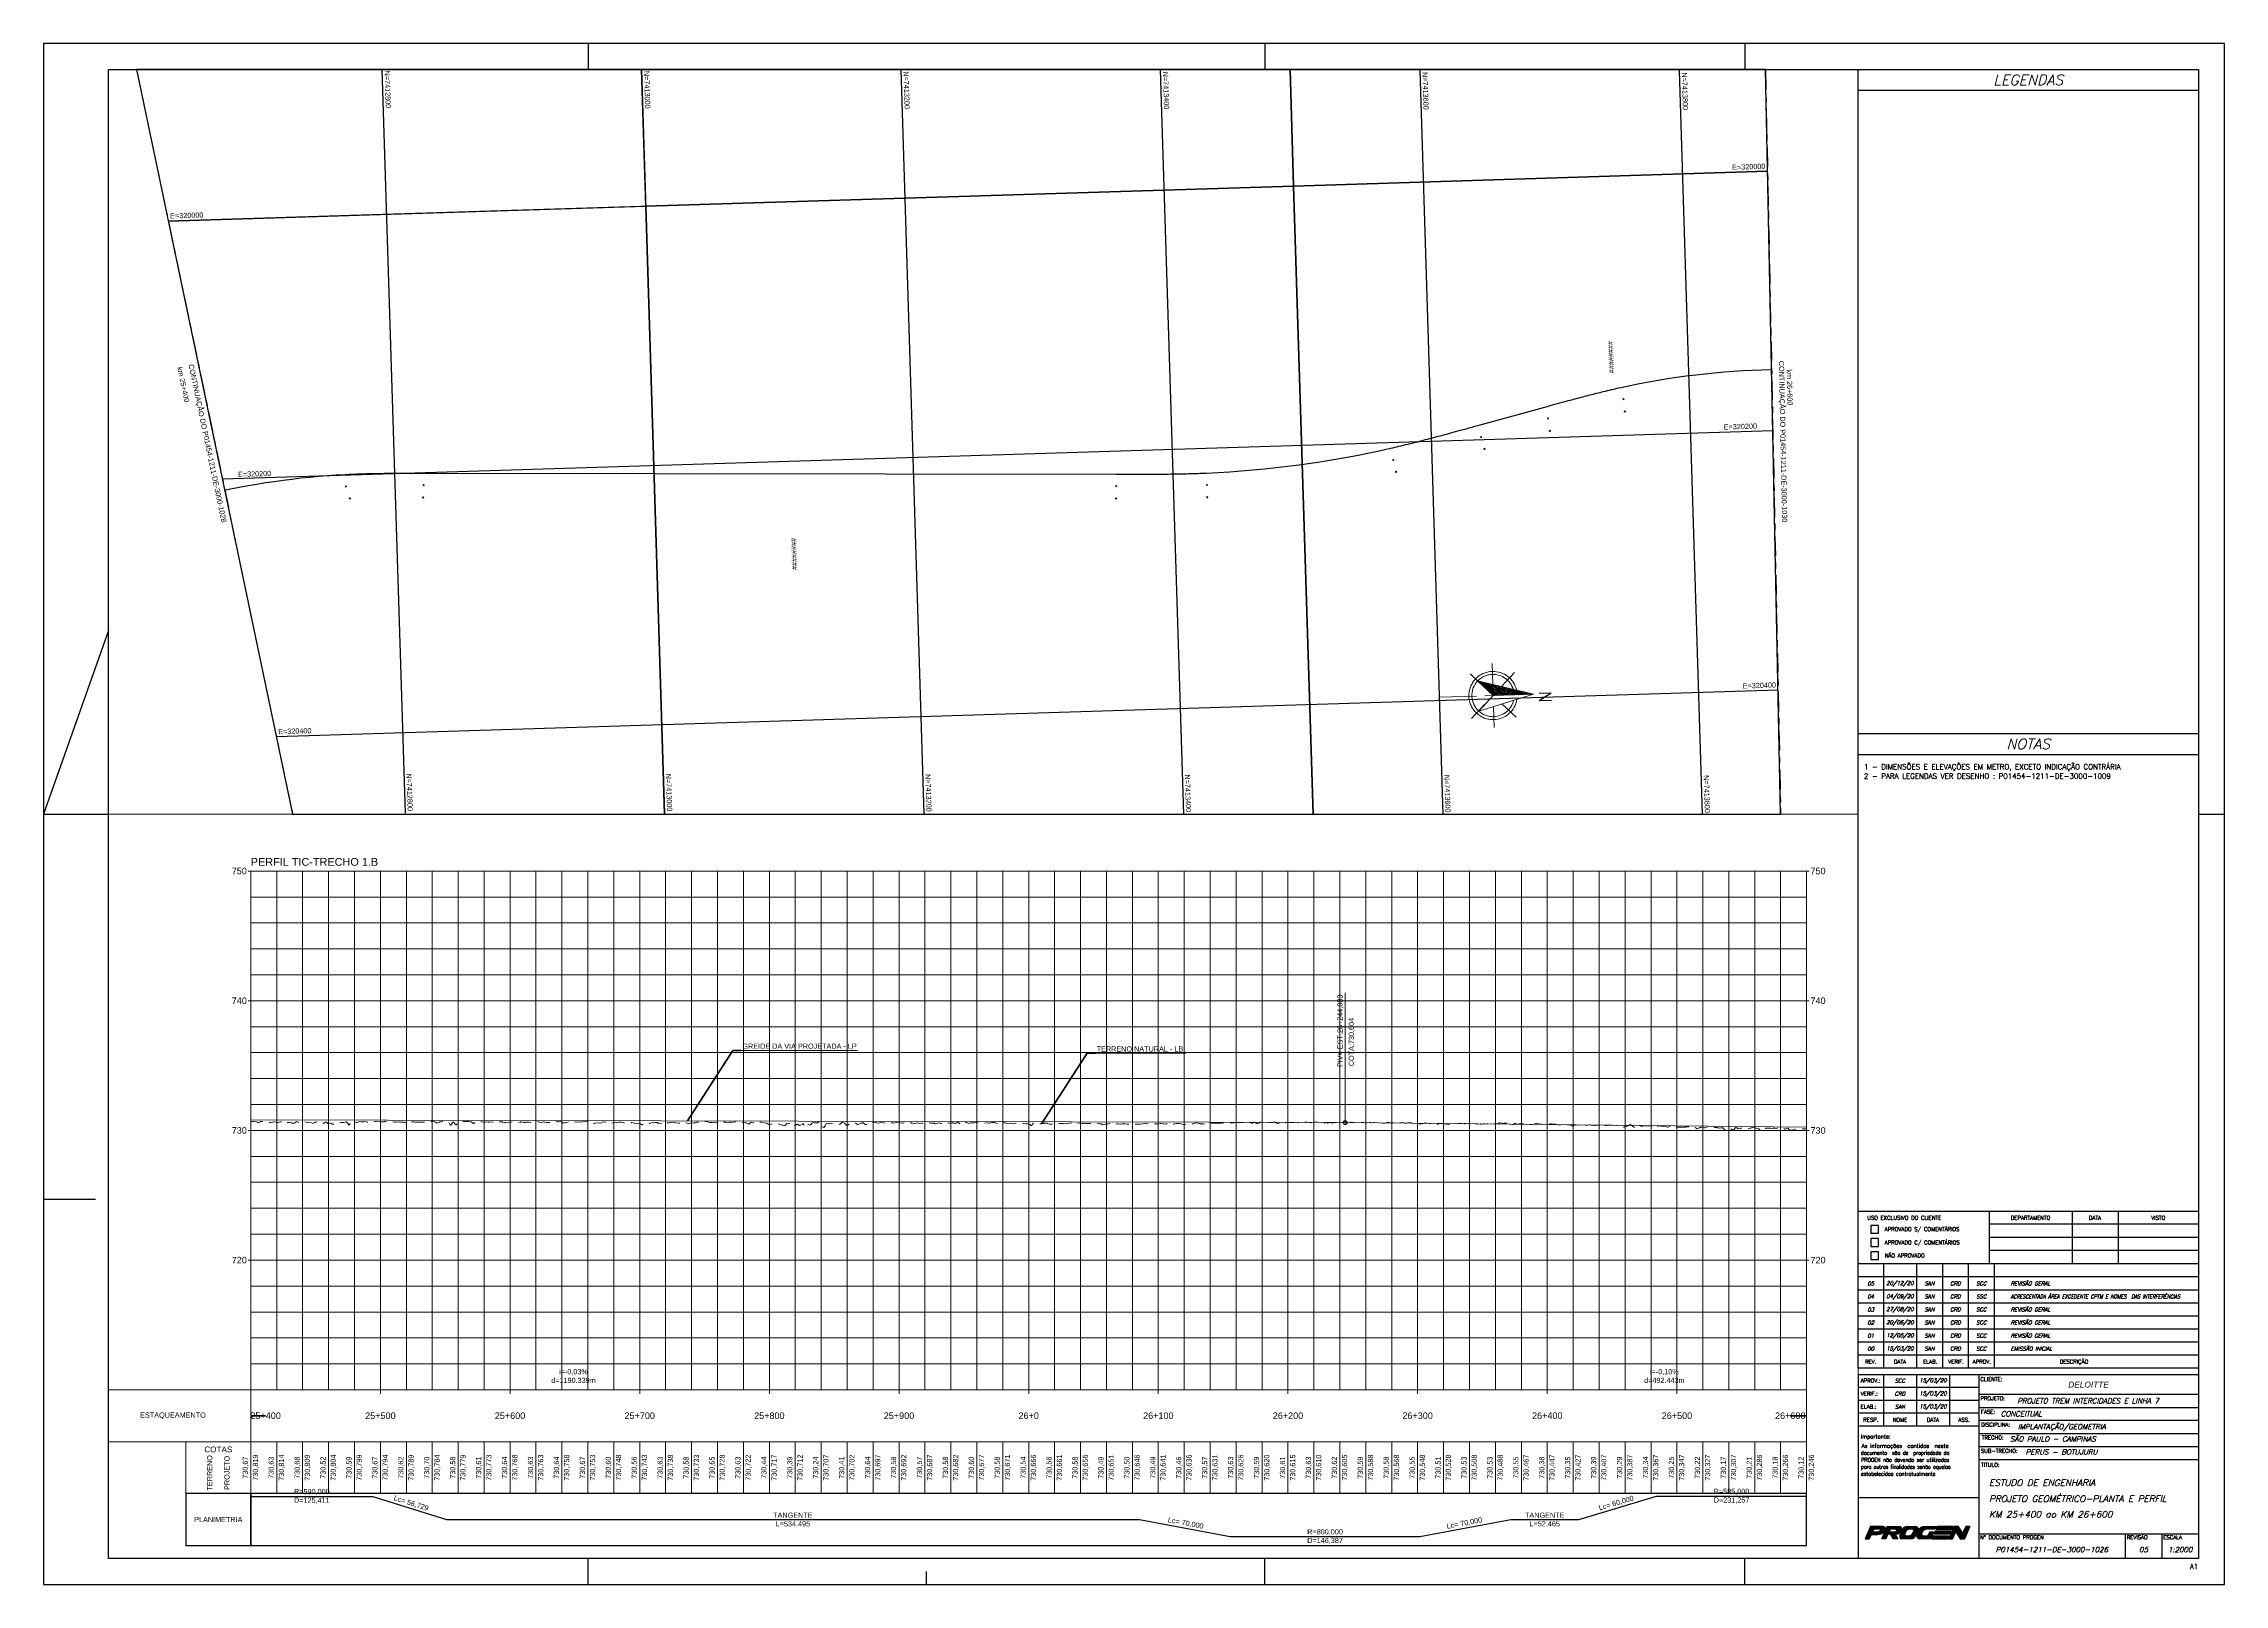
# Paper-space layout 'P01454-1211-DE-3000-1029' of a CAD drawing. Header units: metres, sheet in millimetres. Extents: x 0 to 841, y 0 to 594.
# The model-space entities are those that its viewports show. They can reach past a viewport. Long polylines and large blocks are cut down to what shows.
import ezdxf
from ezdxf.enums import TextEntityAlignment as Align

# ---------------------------------------------------------------- set-up
doc = ezdxf.new("R2010")
doc.units = ezdxf.units.M
doc.header["$LTSCALE"] = 10
doc.header["$PDMODE"] = 3
doc.header["$PDSIZE"] = 0.5
doc.linetypes.add('CENTER', pattern=[1.5, 0.75, -0.25, 0.25, -0.25])
doc.linetypes.add('HIDDEN', pattern=[0.375, 0.25, -0.125])
for name, color, linetype, lineweight in [('_AUX-OBSERVAÇÕES', 255, 'Continuous', 0), ('_AUX_DESAPROPRIAÇÃO', 210, 'Continuous', 0), ('A-NORTE', 2, 'Continuous', 9), ('C-ROAD-STAN', 11, 'Continuous', 0), ('F-VT-CAIXA', 4, 'Continuous', 0), ('F-VT-COTAS', 2, 'Continuous', 0), ('F-VT-ESTACA', 4, 'Continuous', 0), ('F-VT-GREIDE', 6, 'Continuous', 0), ('F-VT-MALHA', 8, 'Continuous', 0), ('F-VT-MALHA-MJR', 8, 'Continuous', 0), ('F-VT-NOTAVEL', 2, 'Continuous', 0), ('F-VT-PLANIMETRIA', 3, 'Continuous', 0), ('F-VT-REGUA', 4, 'Continuous', 0), ('F-VT-TERRENO', 90, 'HIDDEN', 0), ('F-VT-TITULO', 4, 'Continuous', 0), ('U-HZ-EIXO L7-V2', 220, 'L7-V2_LINE', 30)]:
    doc.layers.add(name, color=color, linetype=linetype, lineweight=lineweight)
for name, color, linetype in [('A-ARTICULACAO', 3, 'Continuous'), ('A-ARTICULAÇÃO', 255, 'Continuous'), ('A-IMAGENS', 255, 'Continuous'), ('A-MALHA PAR', 8, 'Continuous'), ('A-MALHA ÍMPAR', 8, 'Continuous'), ('D-FORMATO', 1, 'Continuous'), ('LOGO_PROGEN', 156, 'Continuous'), ('U-VT-PERFIL', 4, 'Continuous')]:
    doc.layers.add(name, color=color, linetype=linetype)
doc.layers.add('A-MODELAGEM_FEATURE LINE', color=255, linetype='Continuous', plot=False)
doc.styles.add('Arial', font='arial.ttf')
doc.styles.add('DIM', font='arial.ttf', dxfattribs={"width": 0.8})
doc.styles.add('R200', font='simplex.shx', dxfattribs={"height": 5})
doc.styles.add('R80', font='arial.ttf')
doc.styles.add('ROMANS', font='romans.shx', dxfattribs={"height": 4})
doc.styles.get("Standard").update_dxf_attribs({"font": 'arial.ttf'})
doc.linetypes.add('L7-V2_LINE', pattern='A,3.5,-0.25,["L7-V2",Standard,S=0.175,R=0,X=-0.05,Y=-0.1],-0.75', length=4.5)
doc.dimstyles.new('U-1_2000', dxfattribs={"dimscale": 2, "dimtxt": 1.5, "dimasz": 0.75, "dimexe": 0.75, "dimexo": 0.75, "dimgap": 0.25, "dimtad": 1, "dimzin": 4, "dimtxsty": 'DIM', "dimblk": 'ARCHTICK', "dimcen": 0.7, "dimdle": 0.75, "dimclrd": 256, "dimclre": 256, "dimclrt": 256, "dimaunit": 1, "dimadec": 3, "dimazin": 2, "dimtfac": 1, "dimtofl": 0, "dimtmove": 0, "dimatfit": 3, "dimldrblk": 'CLOSEDBLANK', "dimfxl": 0, "dimtolj": 1, "dimtzin": 0, "dimlwd": -1, "dimlwe": -1, "dimarcsym": 0})
picture_1 = doc.add_image_def('image50.jpg', size_in_pixel=(5000, 5000))
picture_2 = doc.add_image_def('image51.jpg', size_in_pixel=(5000, 5000))
picture_3 = doc.add_image_def('image72.jpg', size_in_pixel=(5000, 5000))
picture_4 = doc.add_image_def('image78.jpg', size_in_pixel=(5000, 5000))
picture_5 = doc.add_image_def('image79.jpg', size_in_pixel=(5000, 5000))

# ---------------------------------------------------------------- blocks, each defined once
blk = doc.blocks.new('*U24')
at = {"layer": 'LOGO_PROGEN', "linetype": 'Continuous'}
for p, q in [((10.23, 11.12), (9.45, 9.41)), ((10.52, 11.75), (10.23, 11.12)), ((10.68, 12.11), (10.52, 11.75)), ((11.12, 13.07), (10.68, 12.11)), ((11.79, 11.12), (11.02, 9.41)), ((11.19, 13.23), (11.12, 13.07)), ((11.48, 13.85), (11.19, 13.23)), ((11.59, 14.11), (11.48, 13.85)), ((12.74, 13.07), (12.3, 12.11)), ((12.82, 11.12), (13.86, 9.41)), ((14.53, 11.12), (15.67, 9.41)), ((14.79, 13.07), (15.13, 12.93)), ((15.13, 12.25), (14.79, 12.11)), ((16.55, 11.75), (15.05, 11.12)), ((15.13, 12.93), (15.27, 12.59)), ((15.27, 12.59), (15.13, 12.25)), ((16.25, 14.11), (16.89, 13.85)), ((16.7, 12.11), (16.55, 11.75)), ((16.76, 12.25), (16.7, 12.11)), ((16.91, 12.59), (16.76, 12.25)), ((16.89, 13.85), (17.2, 13.23)), ((17.06, 12.93), (16.91, 12.59)), ((17.13, 13.07), (17.06, 12.93)), ((17.2, 13.23), (17.13, 13.07))]:
    blk.add_line(p, q, dxfattribs=at)
for points in [[(10.23, 11.12), (9.45, 9.41), (11.02, 9.41)], [(10.52, 11.75), (10.23, 11.12), (15.05, 11.12)], [(10.68, 12.11), (10.52, 11.75), (16.55, 11.75)], [(11.12, 13.07), (10.68, 12.11), (12.3, 12.11)], [(11.19, 13.23), (11.12, 13.07), (17.13, 13.07)], [(11.48, 13.85), (11.19, 13.23), (17.2, 13.23)], [(11.59, 14.11), (11.48, 13.85), (16.89, 13.85)], [(12.82, 11.12), (13.86, 9.41), (15.67, 9.41)], [(14.79, 13.07), (15.13, 12.93), (17.06, 12.93)], [(15.13, 12.25), (14.79, 12.11), (16.7, 12.11)], [(15.13, 12.93), (15.27, 12.59), (16.91, 12.59)], [(15.27, 12.59), (15.13, 12.25), (16.76, 12.25)]]:
    blk.add_solid(points, dxfattribs=at)
at = {"layer": 'LOGO_PROGEN', "linetype": 'Continuous', "extrusion": (0, 0, -1)}
for points in [[(-10.23, 11.12), (-11.79, 11.12), (-11.02, 9.41)], [(-10.52, 11.75), (-16.55, 11.75), (-15.05, 11.12)], [(-10.68, 12.11), (-16.7, 12.11), (-16.55, 11.75)], [(-11.12, 13.07), (-12.74, 13.07), (-12.3, 12.11)], [(-11.19, 13.23), (-17.2, 13.23), (-17.13, 13.07)], [(-11.48, 13.85), (-16.89, 13.85), (-17.2, 13.23)], [(-11.59, 14.11), (-16.25, 14.11), (-16.89, 13.85)], [(-12.82, 11.12), (-14.53, 11.12), (-15.67, 9.41)], [(-14.79, 13.07), (-17.13, 13.07), (-17.06, 12.93)], [(-15.13, 12.93), (-17.06, 12.93), (-16.91, 12.59)], [(-15.13, 12.25), (-16.76, 12.25), (-16.7, 12.11)], [(-15.27, 12.59), (-16.91, 12.59), (-16.76, 12.25)]]:
    blk.add_solid(points, dxfattribs=at)
blk = doc.blocks.new('*U25')
at = {"color": 142, "linetype": 'Continuous'}
for p, q in [((30.98, 14.11), (30.51, 13.1)), ((36.94, 14.11), (36.48, 13.1))]:
    blk.add_line(p, q, dxfattribs=at)
blk.add_solid([(30.98, 14.11), (30.51, 13.1), (36.48, 13.1)], dxfattribs=at)
at = {"color": 142, "linetype": 'Continuous', "extrusion": (0, 0, -1)}
blk.add_solid([(-30.98, 14.11), (-36.94, 14.11), (-36.48, 13.1)], dxfattribs=at)
blk = doc.blocks.new('*U26')
at = {"color": 142, "linetype": 'Continuous'}
for p, q in [((29.28, 10.45), (28.8, 9.41)), ((30.13, 12.29), (29.67, 11.28)), ((35.25, 10.45), (34.77, 9.41)), ((36.1, 12.29), (35.63, 11.28))]:
    blk.add_line(p, q, dxfattribs=at)
for points in [[(29.28, 10.45), (28.8, 9.41), (34.77, 9.41)], [(30.13, 12.29), (29.67, 11.28), (35.63, 11.28)]]:
    blk.add_solid(points, dxfattribs=at)
at = {"color": 142, "linetype": 'Continuous', "extrusion": (0, 0, -1)}
for points in [[(-29.28, 10.45), (-35.25, 10.45), (-34.77, 9.41)], [(-30.13, 12.29), (-36.1, 12.29), (-35.63, 11.28)]]:
    blk.add_solid(points, dxfattribs=at)
blk = doc.blocks.new('*U27')
at = {"layer": 'LOGO_PROGEN', "linetype": 'Continuous'}
for p, q in [((36.13, 11.46), (35.17, 9.41)), ((36.42, 12.09), (36.13, 11.46)), ((37.35, 14.11), (36.42, 12.09)), ((37.7, 11.46), (36.77, 9.41)), ((38.38, 11.46), (39.69, 9.41)), ((38.99, 14.11), (40.25, 12.09)), ((41.86, 14.11), (40.93, 12.09)), ((42.28, 11.46), (41.35, 9.41)), ((42.56, 12.09), (42.28, 11.46)), ((43.47, 14.11), (42.56, 12.09))]:
    blk.add_line(p, q, dxfattribs=at)
for points in [[(36.13, 11.46), (35.17, 9.41), (36.77, 9.41)], [(36.42, 12.09), (36.13, 11.46), (37.7, 11.46)], [(37.35, 14.11), (36.42, 12.09), (40.25, 12.09)], [(37.99, 12.09), (38.38, 11.46), (40.65, 11.46)], [(38.38, 11.46), (39.69, 9.41), (41.35, 9.41)], [(40.93, 12.09), (40.65, 11.46), (42.28, 11.46)], [(41.86, 14.11), (40.93, 12.09), (42.56, 12.09)]]:
    blk.add_solid(points, dxfattribs=at)
at = {"layer": 'LOGO_PROGEN', "linetype": 'Continuous', "extrusion": (0, 0, -1)}
for points in [[(-36.13, 11.46), (-37.7, 11.46), (-36.77, 9.41)], [(-36.42, 12.09), (-37.99, 12.09), (-37.7, 11.46)], [(-37.35, 14.11), (-38.99, 14.11), (-40.25, 12.09)], [(-37.99, 12.09), (-40.25, 12.09), (-40.65, 11.46)], [(-38.38, 11.46), (-42.28, 11.46), (-41.35, 9.41)], [(-40.93, 12.09), (-42.56, 12.09), (-42.28, 11.46)], [(-41.86, 14.11), (-43.47, 14.11), (-42.56, 12.09)]]:
    blk.add_solid(points, dxfattribs=at)
blk = doc.blocks.new('*U28')
at = {"layer": 'LOGO_PROGEN', "linetype": 'Continuous'}
for p, q in [((22.98, 10.51), (22.96, 10.27)), ((22.96, 10.27), (23.37, 9.65)), ((23.01, 10.82), (22.98, 10.51)), ((23.02, 11.01), (23.01, 10.82)), ((23.24, 11.49), (23.02, 11.01)), ((23.37, 11.77), (23.24, 11.49)), ((23.77, 12.62), (23.37, 11.77)), ((23.37, 9.65), (24.07, 9.41)), ((23.89, 12.89), (23.77, 12.62)), ((24.03, 13.05), (23.89, 12.89)), ((24.6, 13.73), (24.03, 13.05)), ((24.03, 13.05), (24.03, 13.05)), ((25.62, 14.11), (24.6, 13.73)), ((24.89, 11.77), (24.82, 11.49)), ((24.82, 11.49), (24.9, 11.01)), ((25.46, 12.62), (24.89, 11.77)), ((24.9, 11.01), (24.93, 10.82)), ((24.93, 10.82), (25.53, 10.51)), ((26.05, 12.89), (25.46, 12.62)), ((26.39, 13.05), (26.05, 12.89)), ((30.08, 13.05), (26.39, 13.05)), ((28, 12.03), (27.31, 10.51)), ((28.5, 9.65), (28.39, 9.41)), ((28.79, 10.27), (28.5, 9.65)), ((28.9, 10.51), (28.79, 10.27)), ((29.61, 12.03), (28.9, 10.51)), ((30.39, 13.73), (30.08, 13.05)), ((30.57, 14.11), (30.39, 13.73))]:
    blk.add_line(p, q, dxfattribs=at)
for points in [[(22.98, 10.51), (22.96, 10.27), (28.79, 10.27)], [(22.96, 10.27), (23.37, 9.65), (28.5, 9.65)], [(23.01, 10.82), (22.98, 10.51), (25.53, 10.51)], [(23.02, 11.01), (23.01, 10.82), (24.93, 10.82)], [(23.24, 11.49), (23.02, 11.01), (24.9, 11.01)], [(23.37, 11.77), (23.24, 11.49), (24.82, 11.49)], [(23.77, 12.62), (23.37, 11.77), (24.89, 11.77)], [(23.37, 9.65), (24.07, 9.41), (28.39, 9.41)], [(23.89, 12.89), (23.77, 12.62), (25.46, 12.62)], [(24.03, 13.05), (23.89, 12.89), (26.05, 12.89)], [(24.6, 13.73), (24.03, 13.05), (30.08, 13.05)], [(24.03, 13.05), (24.03, 13.05), (26.39, 13.05)], [(25.62, 14.11), (24.6, 13.73), (30.39, 13.73)], [(28, 12.03), (27.31, 10.51), (28.9, 10.51)]]:
    blk.add_solid(points, dxfattribs=at)
at = {"layer": 'LOGO_PROGEN', "linetype": 'Continuous', "extrusion": (0, 0, -1)}
for points in [[(-22.96, 10.27), (-28.79, 10.27), (-28.5, 9.65)], [(-22.98, 10.51), (-28.9, 10.51), (-28.79, 10.27)], [(-23.01, 10.82), (-24.93, 10.82), (-25.53, 10.51)], [(-23.02, 11.01), (-24.9, 11.01), (-24.93, 10.82)], [(-23.24, 11.49), (-24.82, 11.49), (-24.9, 11.01)], [(-23.37, 11.77), (-24.89, 11.77), (-24.82, 11.49)], [(-23.37, 9.65), (-28.5, 9.65), (-28.39, 9.41)], [(-23.77, 12.62), (-25.46, 12.62), (-24.89, 11.77)], [(-23.89, 12.89), (-26.05, 12.89), (-25.46, 12.62)], [(-24.03, 13.05), (-30.08, 13.05), (-26.39, 13.05)], [(-24.03, 13.05), (-26.39, 13.05), (-26.05, 12.89)], [(-24.6, 13.73), (-30.39, 13.73), (-30.08, 13.05)], [(-25.62, 14.11), (-30.57, 14.11), (-30.39, 13.73)], [(-28, 12.03), (-29.61, 12.03), (-28.9, 10.51)]]:
    blk.add_solid(points, dxfattribs=at)
blk = doc.blocks.new('*U29')
at = {"layer": 'LOGO_PROGEN', "linetype": 'Continuous'}
for p, q in [((16.51, 10.47), (16.45, 9.96)), ((16.45, 9.96), (16.63, 9.69)), ((16.52, 10.48), (16.51, 10.47)), ((16.67, 10.8), (16.52, 10.48)), ((16.63, 9.69), (16.74, 9.53)), ((16.9, 11.31), (16.67, 10.8)), ((16.74, 9.53), (17.24, 9.41)), ((17.49, 12.56), (16.9, 11.31)), ((17.66, 12.94), (17.49, 12.56)), ((17.72, 13.07), (17.66, 12.94)), ((17.84, 13.33), (17.72, 13.07)), ((17.89, 13.45), (17.84, 13.33)), ((18.4, 13.9), (17.89, 13.45)), ((18.93, 12.56), (18.32, 11.31)), ((18.32, 11.31), (18.32, 10.8)), ((18.32, 10.8), (18.71, 10.48)), ((18.41, 13.9), (18.4, 13.9)), ((19.07, 14.11), (18.41, 13.9)), ((19.38, 12.94), (18.93, 12.56)), ((19.95, 13.07), (19.38, 12.94)), ((20.19, 10.48), (20.18, 10.48)), ((20.78, 10.66), (20.19, 10.48)), ((21.18, 11.13), (20.78, 10.66)), ((21.21, 9.53), (20.78, 9.41)), ((21.79, 12.46), (21.18, 11.13)), ((21.75, 9.69), (21.21, 9.53)), ((21.45, 13.07), (21.78, 12.85)), ((21.96, 9.96), (21.75, 9.69)), ((21.78, 12.85), (21.79, 12.69)), ((21.79, 12.69), (21.79, 12.46)), ((22.36, 10.47), (21.96, 9.96)), ((22.37, 10.48), (22.36, 10.47)), ((22.45, 10.66), (22.37, 10.48)), ((22.37, 10.48), (22.37, 10.48)), ((22.67, 11.13), (22.45, 10.66)), ((22.57, 14.11), (23.18, 13.9)), ((23.28, 12.46), (22.67, 11.13)), ((23.18, 13.9), (23.19, 13.9)), ((23.19, 13.9), (23.46, 13.45)), ((23.39, 12.69), (23.28, 12.46)), ((23.42, 12.85), (23.39, 12.69)), ((23.47, 13.07), (23.42, 12.85)), ((23.46, 13.45), (23.52, 13.33)), ((23.52, 13.33), (23.47, 13.07))]:
    blk.add_line(p, q, dxfattribs=at)
for points in [[(16.51, 10.47), (16.45, 9.96), (21.96, 9.96)], [(16.45, 9.96), (16.63, 9.69), (21.75, 9.69)], [(16.52, 10.48), (16.51, 10.47), (22.36, 10.47)], [(16.67, 10.8), (16.52, 10.48), (18.71, 10.48)], [(16.63, 9.69), (16.74, 9.53), (21.21, 9.53)], [(16.9, 11.31), (16.67, 10.8), (18.32, 10.8)], [(16.74, 9.53), (17.24, 9.41), (20.78, 9.41)], [(17.49, 12.56), (16.9, 11.31), (18.32, 11.31)], [(17.66, 12.94), (17.49, 12.56), (18.93, 12.56)], [(17.72, 13.07), (17.66, 12.94), (19.38, 12.94)], [(17.84, 13.33), (17.72, 13.07), (23.47, 13.07)], [(17.89, 13.45), (17.84, 13.33), (23.52, 13.33)], [(18.4, 13.9), (17.89, 13.45), (23.46, 13.45)], [(18.41, 13.9), (18.4, 13.9), (23.19, 13.9)], [(19.07, 14.11), (18.41, 13.9), (23.18, 13.9)], [(20.19, 10.48), (20.18, 10.48), (22.37, 10.48)], [(20.78, 10.66), (20.19, 10.48), (22.37, 10.48)], [(21.18, 11.13), (20.78, 10.66), (22.45, 10.66)], [(21.79, 12.46), (21.18, 11.13), (22.67, 11.13)], [(21.45, 13.07), (21.78, 12.85), (23.42, 12.85)], [(21.78, 12.85), (21.79, 12.69), (23.39, 12.69)], [(21.79, 12.69), (21.79, 12.46), (23.28, 12.46)]]:
    blk.add_solid(points, dxfattribs=at)
at = {"layer": 'LOGO_PROGEN', "linetype": 'Continuous', "extrusion": (0, 0, -1)}
for points in [[(-16.45, 9.96), (-21.96, 9.96), (-21.75, 9.69)], [(-16.51, 10.47), (-22.36, 10.47), (-21.96, 9.96)], [(-16.52, 10.48), (-22.37, 10.48), (-22.36, 10.47)], [(-16.63, 9.69), (-21.75, 9.69), (-21.21, 9.53)], [(-16.67, 10.8), (-18.32, 10.8), (-18.71, 10.48)], [(-16.74, 9.53), (-21.21, 9.53), (-20.78, 9.41)], [(-16.9, 11.31), (-18.32, 11.31), (-18.32, 10.8)], [(-17.49, 12.56), (-18.93, 12.56), (-18.32, 11.31)], [(-17.66, 12.94), (-19.38, 12.94), (-18.93, 12.56)], [(-17.72, 13.07), (-19.95, 13.07), (-19.38, 12.94)], [(-17.84, 13.33), (-23.52, 13.33), (-23.47, 13.07)], [(-17.89, 13.45), (-23.46, 13.45), (-23.52, 13.33)], [(-18.4, 13.9), (-23.19, 13.9), (-23.46, 13.45)], [(-18.41, 13.9), (-23.18, 13.9), (-23.19, 13.9)], [(-19.07, 14.11), (-22.57, 14.11), (-23.18, 13.9)], [(-20.19, 10.48), (-22.37, 10.48), (-22.37, 10.48)], [(-20.78, 10.66), (-22.45, 10.66), (-22.37, 10.48)], [(-21.18, 11.13), (-22.67, 11.13), (-22.45, 10.66)], [(-21.45, 13.07), (-23.47, 13.07), (-23.42, 12.85)], [(-21.78, 12.85), (-23.42, 12.85), (-23.39, 12.69)], [(-21.79, 12.69), (-23.39, 12.69), (-23.28, 12.46)], [(-21.79, 12.46), (-23.28, 12.46), (-22.67, 11.13)]]:
    blk.add_solid(points, dxfattribs=at)
blk = doc.blocks.new('*U30')
at = {"layer": 'LOGO_PROGEN', "linetype": 'Continuous'}
for p, q in [((3.8, 11.08), (3.03, 9.41)), ((3.92, 11.33), (3.8, 11.08)), ((4.27, 12.1), (3.92, 11.33)), ((4.74, 13.1), (4.27, 12.1)), ((5.37, 11.08), (4.62, 9.41)), ((4.93, 13.51), (4.74, 13.1)), ((5.12, 13.94), (4.93, 13.51)), ((5.2, 14.11), (5.12, 13.94)), ((6.37, 13.1), (5.87, 12.1)), ((9.26, 11.33), (8.01, 11.08)), ((8.13, 12.12), (8.03, 12.1)), ((8.61, 12.23), (8.13, 12.12)), ((9.09, 12.6), (8.61, 12.23)), ((8.84, 13.1), (9.04, 13.03)), ((9.04, 13.03), (9.05, 13.03)), ((9.05, 13.03), (9.16, 12.82)), ((9.16, 12.82), (9.09, 12.6)), ((10.23, 12.1), (9.26, 11.33)), ((10.06, 14.11), (10.52, 13.94)), ((10.26, 12.12), (10.23, 12.1)), ((10.31, 12.23), (10.26, 12.12)), ((10.49, 12.6), (10.31, 12.23)), ((10.59, 12.82), (10.49, 12.6)), ((10.52, 13.94), (10.77, 13.51)), ((10.68, 13.03), (10.59, 12.82)), ((10.7, 13.1), (10.68, 13.03)), ((10.68, 13.03), (10.68, 13.03)), ((10.77, 13.51), (10.7, 13.1))]:
    blk.add_line(p, q, dxfattribs=at)
for points in [[(3.8, 11.08), (3.03, 9.41), (4.62, 9.41)], [(3.92, 11.33), (3.8, 11.08), (8.01, 11.08)], [(4.27, 12.1), (3.92, 11.33), (9.26, 11.33)], [(4.74, 13.1), (4.27, 12.1), (5.87, 12.1)], [(4.93, 13.51), (4.74, 13.1), (10.7, 13.1)], [(5.12, 13.94), (4.93, 13.51), (10.77, 13.51)], [(5.2, 14.11), (5.12, 13.94), (10.52, 13.94)], [(8.13, 12.12), (8.03, 12.1), (10.23, 12.1)], [(8.61, 12.23), (8.13, 12.12), (10.26, 12.12)], [(9.09, 12.6), (8.61, 12.23), (10.31, 12.23)], [(8.84, 13.1), (9.04, 13.03), (10.68, 13.03)], [(9.04, 13.03), (9.05, 13.03), (10.68, 13.03)], [(9.05, 13.03), (9.16, 12.82), (10.59, 12.82)], [(9.16, 12.82), (9.09, 12.6), (10.49, 12.6)]]:
    blk.add_solid(points, dxfattribs=at)
at = {"layer": 'LOGO_PROGEN', "linetype": 'Continuous', "extrusion": (0, 0, -1)}
for points in [[(-3.8, 11.08), (-5.37, 11.08), (-4.62, 9.41)], [(-3.92, 11.33), (-9.26, 11.33), (-8.01, 11.08)], [(-4.27, 12.1), (-10.23, 12.1), (-9.26, 11.33)], [(-4.74, 13.1), (-6.37, 13.1), (-5.87, 12.1)], [(-4.93, 13.51), (-10.77, 13.51), (-10.7, 13.1)], [(-5.12, 13.94), (-10.52, 13.94), (-10.77, 13.51)], [(-5.2, 14.11), (-10.06, 14.11), (-10.52, 13.94)], [(-8.13, 12.12), (-10.26, 12.12), (-10.23, 12.1)], [(-8.61, 12.23), (-10.31, 12.23), (-10.26, 12.12)], [(-8.84, 13.1), (-10.7, 13.1), (-10.68, 13.03)], [(-9.04, 13.03), (-10.68, 13.03), (-10.68, 13.03)], [(-9.05, 13.03), (-10.68, 13.03), (-10.59, 12.82)], [(-9.09, 12.6), (-10.49, 12.6), (-10.31, 12.23)], [(-9.16, 12.82), (-10.59, 12.82), (-10.49, 12.6)]]:
    blk.add_solid(points, dxfattribs=at)
blk = doc.blocks.new('NOVO_LOGO_PROGEN')
at = {"color": 142}
for points in [[(29.28, 10.45), (28.8, 9.41), (34.77, 9.41), (35.25, 10.45), (29.28, 10.45)], [(30.13, 12.29), (29.67, 11.28), (35.63, 11.28), (36.1, 12.29), (30.13, 12.29)], [(30.98, 14.11), (30.51, 13.1), (36.48, 13.1), (36.94, 14.11), (30.98, 14.11)]]:
    blk.add_lwpolyline(points, close=True, dxfattribs=at)
at = {"layer": 'LOGO_PROGEN'}
for p, q in [((9.45, 9.41), (11.59, 14.11)), ((11.02, 9.41), (9.45, 9.41)), ((11.79, 11.12), (11.02, 9.41)), ((11.59, 14.11), (16.25, 14.11)), ((12.82, 11.12), (11.79, 11.12)), ((13.86, 9.41), (12.82, 11.12)), ((15.67, 9.41), (13.86, 9.41)), ((15.05, 11.12), (14.53, 11.12)), ((14.53, 11.12), (15.67, 9.41)), ((16.51, 10.47), (17.89, 13.45)), ((20.78, 9.41), (17.24, 9.41)), ((19.07, 14.11), (22.57, 14.11)), ((23.39, 12.69), (22.37, 10.48)), ((24.89, 11.77), (24.82, 11.49))]:
    blk.add_line(p, q, dxfattribs=at)
for points in [[(10.68, 13.03, 0.577661), (10.06, 14.11), (5.2, 14.11), (3.03, 9.41), (4.62, 9.41), (5.37, 11.08), (8.01, 11.08, 0.238769), (10.26, 12.12)], [(6.37, 13.1), (5.87, 12.1), (8.03, 12.1, 0.224102), (9.09, 12.6, 0.616344), (8.87, 13.1), (6.37, 13.1)], [(12.74, 13.07), (12.3, 12.11), (14.79, 12.11, 1), (14.79, 13.07), (12.74, 13.07)]]:
    blk.add_lwpolyline(points, format="xyb", close=True, dxfattribs=at)
for points in [[(18.93, 12.56), (18.32, 11.31, 0.479008), (18.71, 10.48), (20.18, 10.48, 0.295146), (21.18, 11.13), (21.79, 12.46, 0.508319), (21.45, 13.07), (19.95, 13.07, 0.235925), (18.93, 12.56, 1.403299)], [(23.04, 11.05, 0.554169), (24.07, 9.41)], [(23.02, 11.01), (23.89, 12.89, -0.262138), (25.62, 14.11), (30.57, 14.11), (30.08, 13.05), (26.39, 13.05, 0.281062), (24.89, 11.77)], [(24.82, 11.49, 0.510846), (25.53, 10.51), (27.31, 10.51), (28, 12.03), (29.61, 12.03), (28.39, 9.41), (24.05, 9.41)]]:
    blk.add_lwpolyline(points, format="xyb", dxfattribs=at)
blk.add_lwpolyline([(37.35, 14.11), (35.17, 9.41), (36.77, 9.41), (37.99, 12.09), (39.69, 9.41), (41.35, 9.41), (43.47, 14.11), (41.86, 14.11), (40.65, 11.46), (38.99, 14.11), (37.35, 14.11)], close=True, dxfattribs=at)
for centre, radius, start, end in [((15.02, 13.3), 2.17, 270.59549, 358.36551), ((16.24, 13.15), 0.96, 5.24816, 89.25431), ((17.15, 10.12), 0.723, 151.60803, 276.70999), ((19.2, 12.51), 1.6, 94.5731, 144.1733), ((20.82, 11.06), 1.65, 268.60885, 339.66253), ((22.61, 13.18), 0.924, 327.55303, 92.40411)]:
    blk.add_arc(centre, radius, start, end, dxfattribs=at)
at = {"color": 142, "linetype": 'Continuous'}
for name in ['*U26', '*U25']:
    blk.add_blockref(name, (0, 0), dxfattribs=at)
at = {"layer": 'LOGO_PROGEN', "linetype": 'Continuous'}
for name in ['*U30', '*U24', '*U29', '*U28', '*U27']:
    blk.add_blockref(name, (0, 0), dxfattribs=at)
blk = doc.blocks.new('FORMATO_A1')
at = {"layer": 'D-FORMATO', "color": 1}
for p, q in [((0, 594), (-841, 594)), ((-841, 594), (-841, 0)), ((-631, 594), (-631, 584)), ((-370, 594), (-370, 584)), ((-185, 594), (-185, 584)), ((0, 0), (0, 594)), ((-816, 367.71), (-841, 297)), ((-841, 297), (-816, 297)), ((-10, 297), (0, 297)), ((-841, 148.5), (-821, 148.5)), ((-631, 0), (-631, 10)), ((-370, 0), (-370, 10)), ((-185, 0), (-185, 10)), ((-841, 0), (0, 0)), ((-500.5, 0), (-500.5, 5))]:
    blk.add_line(p, q, dxfattribs=at)
at = {"layer": 'D-FORMATO', "color": 6}
for p, q in [((-816, 584), (-10, 584)), ((-816, 10), (-816, 584)), ((-10, 584), (-10, 10)), ((-10, 10), (-816, 10))]:
    blk.add_line(p, q, dxfattribs=at)
at = {"layer": 'D-FORMATO', "color": 4}
for p, q in [((-141.25, 143.88), (-141.25, 584)), ((-141.25, 143.88), (-141.25, 584)), ((-141.25, 584), (-10, 584)), ((-141.25, 83.33), (-141.25, 143.88)), ((-141.25, 143.88), (-10, 143.88)), ((-90.75, 143.88), (-90.75, 123.58)), ((-10, 123.58), (-141.25, 123.58)), ((-10, 83.33), (-141.25, 83.33)), ((-10, 80.82), (-141.25, 80.82)), ((-141.25, 80.82), (-141.25, 10)), ((-94.75, 80.82), (-94.75, 10)), ((-94.75, 60.95), (-141.25, 60.95)), ((-141.25, 33.51), (-94.75, 33.51))]:
    blk.add_line(p, q, dxfattribs=at)
at = {"layer": 'D-FORMATO', "color": 3}
for p, q in [((-58.75, 143.88), (-58.75, 123.58)), ((-41, 143.88), (-41, 123.58)), ((-136.37, 138.4), (-136.37, 135.4)), ((-133.37, 138.4), (-136.37, 138.4)), ((-136.37, 135.4), (-133.37, 135.4)), ((-133.37, 135.4), (-133.37, 138.4)), ((-10, 138.81), (-90.75, 138.81)), ((-133.37, 133.32), (-136.37, 133.32)), ((-136.37, 133.32), (-136.37, 130.32)), ((-136.37, 130.32), (-133.37, 130.32)), ((-133.37, 128.25), (-136.37, 128.25)), ((-136.37, 128.25), (-136.37, 125.25)), ((-133.37, 130.32), (-133.37, 133.32)), ((-133.37, 125.25), (-133.37, 128.25)), ((-136.37, 125.25), (-133.37, 125.25)), ((-131.5, 123.58), (-131.5, 83.33)), ((-118.75, 123.58), (-118.75, 83.33)), ((-108.75, 123.58), (-108.75, 83.33)), ((-98.75, 123.58), (-98.75, 83.33)), ((-88.75, 123.58), (-88.75, 83.33)), ((-10, 88.36), (-141.25, 88.36)), ((-131.5, 80.82), (-131.5, 60.95)), ((-118.75, 80.82), (-118.75, 60.95)), ((-106, 80.82), (-106, 60.95)), ((-10, 73.22), (-94.75, 73.22)), ((-94.75, 68.19), (-10, 68.19)), ((-94.75, 65.98), (-141.25, 65.98)), ((-10, 63.17), (-94.75, 63.17)), ((-94.75, 58.14), (-10, 58.14)), ((-94.75, 53.12), (-10, 53.12)), ((-94.75, 48.09), (-10, 48.09)), ((-94.75, 19.47), (-10, 19.47)), ((-38.26, 19.47), (-38.26, 10)), ((-24.13, 19.47), (-24.13, 10))]:
    blk.add_line(p, q, dxfattribs=at)
at = {"layer": 'D-FORMATO', "color": 9}
for p, q in [((-10, 133.73), (-90.75, 133.73)), ((-10, 128.66), (-90.75, 128.66)), ((-10, 118.51), (-141.25, 118.51)), ((-10, 113.48), (-141.25, 113.48)), ((-10, 108.46), (-141.25, 108.46)), ((-10, 103.43), (-141.25, 103.43)), ((-10, 98.41), (-141.25, 98.41)), ((-10, 93.38), (-141.25, 93.38)), ((-141.25, 76.03), (-94.75, 76.03)), ((-141.25, 71), (-94.75, 71))]:
    blk.add_line(p, q, dxfattribs=at)
blk.add_blockref('NOVO_LOGO_PROGEN', (-141.61, 8.18))
at = {"color": 2, "style": 'ROMANS'}
for s, p in [('2 - PARA LEGENDAS VER DESENHO : P01454-1211-DE-3000-1009', (-139.01, 310.61)), ('1 - DIMENSÕES E ELEVAÇÕES EM METRO, EXCETO INDICAÇÃO CONTRÁRIA', (-139.01, 314.21))]:
    blk.add_text(s, height=2, dxfattribs=at).set_placement(p)
at = {"layer": 'D-FORMATO', "color": 3, "style": 'ROMANS'}
blk.add_text('USO EXCLUSIVO DO CLIENTE', height=1.5, dxfattribs=at).set_placement((-123.45, 141.34), align=Align.MIDDLE_CENTER)
for s, p in [('APROVADO S/ COMENTÁRIOS', (-131.01, 136.9)), ('APROVADO C/ COMENTÁRIOS', (-131.01, 131.82)), ('NÃO APROVADO', (-131.01, 126.75))]:
    blk.add_text(s, height=1.5, dxfattribs=at).set_placement(p, align=Align.MIDDLE_LEFT)
at = {"layer": 'D-FORMATO', "color": 2, "style": 'ROMANS'}
for s, p in [('DEPARTAMENTO', (-74.75, 141.34)), ('DATA', (-49.88, 141.34)), ('VISTO', (-25.5, 141.34)), ('RESP.', (-136.37, 63.47)), ('NOME', (-125.12, 63.47)), ('DATA', (-112.37, 63.47)), ('ASS.', (-100.37, 63.47))]:
    blk.add_text(s, height=1.5, dxfattribs=at).set_placement(p, align=Align.MIDDLE_CENTER)
for s, p in [('APROV.:', (-140.27, 77.81)), ('CLIENTE:', (-94.11, 78.32)), ('VERIF.:', (-140.27, 72.78)), ('ELAB.:', (-140.27, 67.76)), ('PROJETO:', (-94.11, 70.96)), ('FASE:', (-93.91, 65.77)), ('DISCIPLINA:', (-93.8, 60.83)), ('Importante:', (-140.24, 56.25)), ('SUB-TRECHO:', (-93.91, 50.7)), ('TRECHO:', (-93.59, 55.87)), ('TITULO:', (-93.8, 45.36)), ('N%%D DOCUMENTO PROGEN', (-94.17, 17.4)), ('REVISÃO', (-37.68, 17.4)), ('ESCALA', (-23.55, 17.4))]:
    blk.add_text(s, height=1.5, dxfattribs=at).set_placement(p)
at = {"layer": 'D-FORMATO', "color": 9, "style": 'ROMANS'}
for s, width, p in [('documento  são de  propriedade da ', 0.91, (-140.16, 49.97)), ('estabelecidas contratualmente', 0.93, (-140.18, 41.89)), ('para outras finalidades senão aquelas ', 0.88, (-140.11, 44.58)), ('PROGEN não devendo ser utilizadas ', 0.93, (-140.11, 47.27))]:
    blk.add_text(s, height=1.5, dxfattribs=dict(at, width=width)).set_placement(p)
blk.add_text('As informações  contidas  neste ', height=1.5, dxfattribs=at).set_placement((-139.89, 52.66))
blk.add_text('A1', height=2, dxfattribs=at).set_placement((-10.06, 5.91), align=Align.RIGHT)
at = {"layer": 'D-FORMATO', "color": 0, "insert": (-52.37, 77.02), "char_height": 2.2917, "attachment_point": 5}
blk.add_mtext_dynamic_manual_height_columns('{\\f@Arial Unicode MS|b0|i1|c0|p34;\\C3;DELOITTE}', width=23.2193, gutter_width=111.92, heights=[3.12], dxfattribs=at)
at = {"layer": 'D-FORMATO', "color": 2, "style": 'ROMANS', "oblique": 15}
for p in [(-125.12, 78.54), (-112.37, 78.54), (-125.12, 73.52), (-125.12, 68.49), (-112.37, 73.52), (-112.37, 68.49)]:
    blk.add_attdef('XXX', text='', height=1.5, dxfattribs=at).set_placement(p, align=Align.MIDDLE)
blk = doc.blocks.new('PROGEN')
at = {"layer": 'D-FORMATO', "color": 3, "style": 'ROMANS', "oblique": 15}
for tag, p, height in [('PROJETO', (761.15, 69.74), 2), ('FASE', (754.77, 64.74), 2), ('DISCIPLINA', (761.35, 59.79), 2), ('TRECHO', (758.34, 55.06), 2), ('SUB-TRECHO', (764.34, 50.04), 2), ('TITULO_1', (750.25, 37.95), 2.5), ('TITULO_2', (750.25, 31.76), 2.5), ('TITULO_3', (750.25, 25.75), 2.5)]:
    blk.add_attdef(tag, p, '', height=height, dxfattribs=at)
for tag, p in [('NUMERO_PROGEN', (774.46, 13.4)), ('REV_PROGEN', (809.81, 13.4)), ('ESC', (823.94, 13.4))]:
    blk.add_attdef(tag, text='', height=2, dxfattribs=at).set_placement(p, align=Align.MIDDLE_CENTER)
blk = doc.blocks.new('BLOCO_REVISÃO')
at = {"layer": 'D-FORMATO', "color": 2, "style": 'ROMANS'}
for s, p in [('REV.', (4.88, 2.51)), ('DATA', (16.13, 2.51)), ('ELAB.', (27.76, 2.51)), ('VERIF.', (37.76, 2.51)), ('APROV.', (47.76, 2.51)), ('DESCRIÇÃO', (83.25, 2.51))]:
    blk.add_text(s, height=1.5, dxfattribs=at).set_placement(p, align=Align.MIDDLE_CENTER)
at = {"layer": 'D-FORMATO', "color": 2, "style": 'ROMANS', "oblique": 15}
for tag, p in [('X', (4.88, 37.74)), ('XX/XX/XX', (16.13, 37.69)), ('XX/XX/XX', (16.13, 32.66)), ('XXX', (27.5, 37.69)), ('XXX', (37.5, 37.69)), ('XXX', (47.5, 37.69)), ('X', (4.88, 32.66)), ('X', (4.88, 27.64)), ('XX/XX/XX', (16.13, 27.64)), ('XXX', (27.5, 32.66)), ('XXX', (27.5, 27.64)), ('XXX', (37.5, 32.66)), ('XXX', (37.5, 27.64)), ('XXX', (47.5, 32.66)), ('XXX', (47.5, 27.64)), ('X', (4.88, 22.61)), ('X', (4.88, 17.59)), ('XX/XX/XX', (16.13, 22.64)), ('XX/XX/XX', (16.13, 17.59)), ('XXX', (27.5, 22.64)), ('XXX', (27.5, 17.59)), ('XXX', (37.5, 22.64)), ('XXX', (37.5, 17.59)), ('XXX', (47.5, 22.64)), ('XXX', (47.5, 17.59)), ('X', (4.88, 12.56)), ('XX/XX/XX', (16.13, 12.56)), ('XX/XX/XX', (16.13, 7.54)), ('XXX', (27.5, 12.56)), ('XXX', (37.5, 12.56)), ('XXX', (47.5, 12.56)), ('X', (4.88, 7.54)), ('XXX', (27.5, 7.54)), ('XXX', (37.5, 7.54)), ('XXX', (47.5, 7.54))]:
    blk.add_attdef(tag, text='', height=1.5, dxfattribs=at).set_placement(p, align=Align.MIDDLE)
for p in [(58.82, 37.69), (58.82, 32.66), (58.82, 27.64), (58.82, 22.64), (58.82, 17.59), (58.82, 12.56), (58.82, 7.54)]:
    blk.add_attdef('XXXXX', text='', height=1.5, dxfattribs=at).set_placement(p, align=Align.MIDDLE_LEFT)
blk = doc.blocks.new('*X75')
at = {"color": 0}
for p, q in [((146.55, -412.41), (147.62, -411.35)), ((146.75, -411.68), (147.62, -410.82)), ((146.95, -410.95), (147.62, -410.29)), ((147.15, -410.22), (147.62, -409.76)), ((147.35, -409.49), (147.62, -409.23)), ((147.55, -408.76), (147.62, -408.7)), ((143.76, -422.63), (147.62, -418.77)), ((143.96, -421.9), (147.62, -418.24)), ((144.16, -421.17), (147.62, -417.71)), ((144.36, -420.44), (147.62, -417.18)), ((144.56, -419.71), (147.62, -416.65)), ((144.76, -418.98), (147.62, -416.12)), ((144.96, -418.25), (147.62, -415.59)), ((145.16, -417.52), (147.62, -415.06)), ((145.36, -416.79), (147.62, -414.53)), ((145.56, -416.06), (147.62, -414)), ((145.76, -415.33), (147.62, -413.47)), ((145.96, -414.6), (147.62, -412.94)), ((146.16, -413.87), (147.62, -412.41)), ((146.36, -413.14), (147.62, -411.88)), ((142.76, -426.28), (147.62, -421.42)), ((142.96, -425.55), (147.62, -420.89)), ((143.16, -424.82), (147.62, -420.36)), ((143.36, -424.09), (147.62, -419.83)), ((143.56, -423.36), (147.62, -419.3))]:
    blk.add_line(p, q, dxfattribs=at)
blk = doc.blocks.new('NORTE')
at = {"layer": 'A-NORTE'}
for p, q in [((0, 72.7), (0, 35.2)), ((-6.7, 48.2), (-17.2, 58.7)), ((6.7, 48.2), (17.2, 58.7)), ((-8.5, 41.5), (-24.7, 41.5)), ((-6.7, 34.8), (-17.2, 24.4)), ((6.7, 34.8), (17.2, 24.4)), ((8.5, 41.5), (24.7, 41.5)), ((0, 28.7), (0, 0))]:
    blk.add_line(p, q, dxfattribs=at)
blk.add_lwpolyline([(-11.7, 30), (0, 72.7), (11.6, 30.1), (0, 41.5), (-11.7, 30)], dxfattribs=at)
for points in [[(-18.6, 41.5, 1), (18.6, 41.5, 0.359415), (3.5, 59.8, 1)], [(-3.5, 59.8, 0.359415), (-18.6, 41.5, 1)]]:
    blk.add_lwpolyline(points, format="xyb", dxfattribs=at)
for start, end in [(105.027, 180), (0, 74.973), (180, 0)]:
    blk.add_arc((0, 41.5), 16.3, start, end, dxfattribs=at)
at = {"layer": 'A-NORTE', "xscale": 2.329019315242768, "yscale": 2.329019315242768, "zscale": 2.329019315242768}
blk.add_blockref('*X75', (-343.8, 1024.1), dxfattribs=at)
at = {"layer": 'A-NORTE', "style": 'R200'}
blk.add_attdef('N', (-2, 77), '', height=9.44, dxfattribs=at)
blk = doc.blocks.new('AeccTickCircle')
blk.add_circle((0, 0), 0.305)

msp = doc.modelspace()

# ---------------------------------------------------------------- linework, layer by layer
at = {"layer": 'A-MALHA PAR'}
for p, q in [((320000, 7413865.732), (320000, 7412631.67)), ((320200, 7413863.577), (320200, 7412667.141)), ((320400, 7413861.421), (320400, 7412702.612)), ((319920.202, 7413800), (320494.507, 7413800)), ((319913.684, 7413600), (320487.988, 7413600)), ((319907.165, 7413400), (320481.47, 7413400)), ((319900.646, 7413200), (320474.951, 7413200)), ((319894.127, 7413000), (320468.432, 7413000)), ((319887.609, 7412800), (320461.914, 7412800))]:
    msp.add_line(p, q, dxfattribs=at)
at = {"layer": 'A-MALHA ÍMPAR'}
for p, q in [((320200, 7414554.928), (320200, 7413863.577)), ((320000, 7414346.481), (320000, 7413875.604)), ((320400, 7412702.612), (320400, 7412112.126)), ((320200, 7412667.141), (320200, 7411671.111)), ((320000, 7412619.882), (320000, 7411540.191)), ((319990.983, 7412600), (320621.25, 7412600))]:
    msp.add_line(p, q, dxfattribs=at)
at = {"layer": 'A-MODELAGEM_FEATURE LINE'}
msp.add_lwpolyline([(320229.902, 7412579.703, 0.00018563), (320227.873, 7412587.432), (320226.085, 7412594.229, -0.00017248), (320224.051, 7412601.975, -0.00034476), (320223.036, 7412605.856, -0.00068982), (320221.356, 7412612.335, -0.00086183), (320220.026, 7412617.531, -0.00120694), (320218.454, 7412623.782, -0.00137848), (320217.104, 7412629.268, -0.00172304), (320215.625, 7412635.443, -0.00189368), (320214.318, 7412641.078, -0.00223637), (320212.945, 7412647.231, -0.00240524), (320211.72, 7412652.969, -0.04664068), (320199.429, 7412761.972, -0.00240524), (320199.346, 7412767.839, -0.00223637), (320199.314, 7412774.143, -0.00189368), (320199.333, 7412779.927, -0.00172304), (320199.4, 7412786.276, -0.00137848), (320199.495, 7412791.925, -0.00120694), (320199.636, 7412798.37, -0.00086183), (320199.775, 7412803.732, -0.00068982), (320199.97, 7412810.422, -0.00034476), (320200.095, 7412814.432, -0.00017248), (320200.353, 7412822.435), (320217.756, 7413356.368, 0.00014662), (320218.057, 7413365.69, 0.00029336), (320218.203, 7413370.345, 0.0005865), (320218.433, 7413378.096, 0.00073338), (320218.601, 7413384.29, 0.00102624), (320218.775, 7413391.715, 0.00117315), (320218.899, 7413398.206, 0.00146537), (320219, 7413405.482, 0.00161202), (320219.05, 7413412.091, 0.00190278), (320219.055, 7413419.276, 0.00204864), (320219.006, 7413425.945, 0.04565438), (320204.329, 7413568.475, 0.00204864), (320203.017, 7413575.013, 0.00190278), (320201.549, 7413582.047, 0.00161202), (320200.152, 7413588.507, 0.00146537), (320198.571, 7413595.61, 0.00117315), (320197.127, 7413601.939, 0.00102624), (320195.443, 7413609.173, 0.00073338), (320194.017, 7413615.203, 0.0005865), (320192.212, 7413622.744, 0.00029336), (320191.12, 7413627.272, 0.00014662), (320188.926, 7413636.337), (320176.293, 7413688.45, -0.000171), (320174.41, 7413696.233, -0.00034182), (320173.47, 7413700.133, -0.00068393), (320171.915, 7413706.643, -0.00085446), (320170.686, 7413711.864, -0.00119663), (320169.234, 7413718.143, -0.00136671), (320167.989, 7413723.654, -0.00170834), (320166.629, 7413729.856, -0.00187754), (320165.43, 7413735.514, -0.00221735), (320164.175, 7413741.69, -0.00238482), (320163.059, 7413747.45, -0.09879277), (320165.464, 7413979.999, -0.00238482)], format="xyb", dxfattribs=at)
at = {"layer": 'C-ROAD-STAN', "color": 11, "linetype": 'Continuous', "lineweight": 40}
for p, q in [((320171.673, 7413749.011), (320172.623, 7413749.322)), ((320172.303, 7413748.691), (320171.993, 7413749.642)), ((320184.808, 7413690.474), (320185.758, 7413690.784)), ((320185.438, 7413690.154), (320185.128, 7413691.104)), ((320197.44, 7413638.36), (320198.391, 7413638.671)), ((320198.071, 7413638.04), (320197.76, 7413638.991)), ((320212.93, 7413570.102), (320213.881, 7413570.412)), ((320213.561, 7413569.782), (320213.25, 7413570.732)), ((320227.78, 7413425.894), (320228.731, 7413426.205)), ((320228.411, 7413425.574), (320228.1, 7413426.525)), ((320226.526, 7413355.912), (320227.476, 7413356.222)), ((320227.157, 7413355.592), (320226.846, 7413356.542)), ((320209.123, 7412821.979), (320210.074, 7412822.289)), ((320209.754, 7412821.659), (320209.443, 7412822.609)), ((320208.202, 7412761.993), (320209.153, 7412762.303)), ((320208.833, 7412761.673), (320208.522, 7412762.623)), ((320220.3, 7412654.701), (320221.251, 7412655.012)), ((320220.931, 7412654.381), (320220.62, 7412655.332)), ((320234.556, 7412596.427), (320235.506, 7412596.737)), ((320235.186, 7412596.107), (320234.876, 7412597.057)), ((320236.343, 7412589.629), (320237.294, 7412589.94)), ((320236.974, 7412589.309), (320236.663, 7412590.26))]:
    msp.add_line(p, q, dxfattribs=at)
for p in [(320181.707, 7413750.029), (320194.788, 7413691.742), (320207.148, 7413640.753), (320222.691, 7413572.282), (320237.759, 7413425.959), (320236.496, 7413355.758), (320219.084, 7412821.547), (320218.147, 7412765.072), (320233.216, 7412641.876), (320245.834, 7412593.717)]:
    msp.add_point(p, dxfattribs=at)
at = {"layer": 'F-VT-CAIXA', "color": 4, "linetype": 'Continuous', "lineweight": 0}
for p, q in [((332842.214, 7420566.777), (334046.214, 7420566.777)), ((332844.214, 7420166.777), (332844.214, 7420566.777)), ((334044.214, 7420166.777), (334044.214, 7420566.777)), ((332842.214, 7420466.777), (332844.214, 7420466.777)), ((334044.214, 7420466.777), (334046.214, 7420466.777)), ((332842.214, 7420366.777), (332844.214, 7420366.777)), ((334044.214, 7420366.777), (334046.214, 7420366.777)), ((332842.214, 7420266.777), (332844.214, 7420266.777)), ((334044.214, 7420266.777), (334046.214, 7420266.777))]:
    msp.add_line(p, q, dxfattribs=at)
for points in [[(332844.214, 7420126.777), (332844.214, 7420166.777), (332724.214, 7420166.777), (332724.214, 7420126.777)], [(332844.214, 7420126.777), (334044.214, 7420126.777), (334044.214, 7420166.777), (332844.214, 7420166.777)], [(332844.214, 7420086.777), (332844.214, 7420126.777), (332794.214, 7420126.777), (332794.214, 7420086.777)], [(332844.214, 7420086.777), (334044.214, 7420086.777), (334044.214, 7420126.777), (332844.214, 7420126.777)]]:
    msp.add_3dface(points, dxfattribs=at)
at = {"layer": 'F-VT-CAIXA', "color": 4, "linetype": 'Continuous', "lineweight": -3}
for points in [[(332844.214, 7420046.777), (332844.214, 7420086.777), (332794.214, 7420086.777), (332794.214, 7420046.777)], [(332844.214, 7420046.777), (334044.214, 7420046.777), (334044.214, 7420086.777), (332844.214, 7420086.777)]]:
    msp.add_3dface(points, dxfattribs=at)
at = {"layer": 'F-VT-COTAS', "color": 2, "linetype": 'Continuous', "lineweight": 0}
for p, q in [((332844.214, 7420086.777), (332844.214, 7420126.777)), ((332864.214, 7420086.777), (332864.214, 7420126.777)), ((332884.214, 7420086.777), (332884.214, 7420126.777)), ((332904.214, 7420086.777), (332904.214, 7420126.777)), ((332924.214, 7420086.777), (332924.214, 7420126.777)), ((332944.214, 7420086.777), (332944.214, 7420126.777)), ((332964.214, 7420086.777), (332964.214, 7420126.777)), ((332984.214, 7420086.777), (332984.214, 7420126.777)), ((333004.214, 7420086.777), (333004.214, 7420126.777)), ((333024.214, 7420086.777), (333024.214, 7420126.777)), ((333044.214, 7420086.777), (333044.214, 7420126.777)), ((333064.214, 7420086.777), (333064.214, 7420126.777)), ((333084.214, 7420086.777), (333084.214, 7420126.777)), ((333104.214, 7420086.777), (333104.214, 7420126.777)), ((333124.214, 7420086.777), (333124.214, 7420126.777)), ((333144.214, 7420086.777), (333144.214, 7420126.777)), ((333164.214, 7420086.777), (333164.214, 7420126.777)), ((333184.214, 7420086.777), (333184.214, 7420126.777)), ((333204.214, 7420086.777), (333204.214, 7420126.777)), ((333224.214, 7420086.777), (333224.214, 7420126.777)), ((333244.214, 7420086.777), (333244.214, 7420126.777)), ((333264.214, 7420086.777), (333264.214, 7420126.777)), ((333284.214, 7420086.777), (333284.214, 7420126.777)), ((333304.214, 7420086.777), (333304.214, 7420126.777)), ((333324.214, 7420086.777), (333324.214, 7420126.777)), ((333344.214, 7420086.777), (333344.214, 7420126.777)), ((333364.214, 7420086.777), (333364.214, 7420126.777)), ((333384.214, 7420086.777), (333384.214, 7420126.777)), ((333404.214, 7420086.777), (333404.214, 7420126.777)), ((333424.214, 7420086.777), (333424.214, 7420126.777)), ((333444.214, 7420086.777), (333444.214, 7420126.777)), ((333464.214, 7420086.777), (333464.214, 7420126.777)), ((333484.214, 7420086.777), (333484.214, 7420126.777)), ((333504.214, 7420086.777), (333504.214, 7420126.777)), ((333524.214, 7420086.777), (333524.214, 7420126.777)), ((333544.214, 7420086.777), (333544.214, 7420126.777)), ((333564.214, 7420086.777), (333564.214, 7420126.777)), ((333584.214, 7420086.777), (333584.214, 7420126.777)), ((333604.214, 7420086.777), (333604.214, 7420126.777)), ((333624.214, 7420086.777), (333624.214, 7420126.777)), ((333644.214, 7420086.777), (333644.214, 7420126.777)), ((333664.214, 7420086.777), (333664.214, 7420126.777)), ((333684.214, 7420086.777), (333684.214, 7420126.777)), ((333704.214, 7420086.777), (333704.214, 7420126.777)), ((333724.214, 7420086.777), (333724.214, 7420126.777)), ((333744.214, 7420086.777), (333744.214, 7420126.777)), ((333764.214, 7420086.777), (333764.214, 7420126.777)), ((333784.214, 7420086.777), (333784.214, 7420126.777)), ((333804.214, 7420086.777), (333804.214, 7420126.777)), ((333824.214, 7420086.777), (333824.214, 7420126.777)), ((333844.214, 7420086.777), (333844.214, 7420126.777)), ((333864.214, 7420086.777), (333864.214, 7420126.777)), ((333884.214, 7420086.777), (333884.214, 7420126.777)), ((333904.214, 7420086.777), (333904.214, 7420126.777)), ((333924.214, 7420086.777), (333924.214, 7420126.777)), ((333944.214, 7420086.777), (333944.214, 7420126.777)), ((333964.214, 7420086.777), (333964.214, 7420126.777)), ((333984.214, 7420086.777), (333984.214, 7420126.777)), ((334004.214, 7420086.777), (334004.214, 7420126.777)), ((334024.214, 7420086.777), (334024.214, 7420126.777)), ((334044.214, 7420086.777), (334044.214, 7420126.777))]:
    msp.add_line(p, q, dxfattribs=at)
at = {"layer": 'F-VT-ESTACA', "color": 2, "linetype": 'Continuous', "lineweight": 0}
for p, q in [((332844.214, 7420166.777), (332844.214, 7420163.777)), ((332944.214, 7420166.777), (332944.214, 7420163.777)), ((333044.214, 7420166.777), (333044.214, 7420163.777)), ((333144.214, 7420166.777), (333144.214, 7420163.777)), ((333244.214, 7420166.777), (333244.214, 7420163.777)), ((333344.214, 7420166.777), (333344.214, 7420163.777)), ((333444.214, 7420166.777), (333444.214, 7420163.777)), ((333544.214, 7420166.777), (333544.214, 7420163.777)), ((333644.214, 7420166.777), (333644.214, 7420163.777)), ((333744.214, 7420166.777), (333744.214, 7420163.777)), ((333844.214, 7420166.777), (333844.214, 7420163.777)), ((333944.214, 7420166.777), (333944.214, 7420163.777)), ((334044.214, 7420166.777), (334044.214, 7420163.777))]:
    msp.add_line(p, q, dxfattribs=at)
at = {"layer": 'F-VT-GREIDE', "color": 6, "linetype": 'Continuous', "lineweight": 0}
for p, q in [((332844.214, 7420374.971), (333688.297, 7420372.818)), ((333688.297, 7420372.818), (334044.214, 7420369.239))]:
    msp.add_line(p, q, dxfattribs=at)
at = {"layer": 'F-VT-MALHA', "color": 8, "linetype": 'Continuous', "lineweight": 0}
for p, q in [((332844.214, 7420546.777), (334044.214, 7420546.777)), ((332844.214, 7420526.777), (334044.214, 7420526.777)), ((332844.214, 7420506.777), (334044.214, 7420506.777)), ((332844.214, 7420486.777), (334044.214, 7420486.777)), ((332844.214, 7420446.777), (334044.214, 7420446.777)), ((332844.214, 7420426.777), (334044.214, 7420426.777)), ((332844.214, 7420406.777), (334044.214, 7420406.777)), ((332844.214, 7420386.777), (334044.214, 7420386.777)), ((332844.214, 7420346.777), (334044.214, 7420346.777)), ((332844.214, 7420326.777), (334044.214, 7420326.777)), ((332844.214, 7420306.777), (334044.214, 7420306.777)), ((332844.214, 7420286.777), (334044.214, 7420286.777)), ((332844.214, 7420246.777), (334044.214, 7420246.777)), ((332844.214, 7420226.777), (334044.214, 7420226.777)), ((332844.214, 7420206.777), (334044.214, 7420206.777)), ((332844.214, 7420186.777), (334044.214, 7420186.777))]:
    msp.add_line(p, q, dxfattribs=at)
at = {"layer": 'F-VT-MALHA-MJR', "color": 8, "linetype": 'Continuous', "lineweight": 0}
for p, q in [((332844.214, 7420566.777), (334044.214, 7420566.777)), ((332844.214, 7420166.777), (332844.214, 7420566.777)), ((332864.214, 7420166.777), (332864.214, 7420566.777)), ((332884.214, 7420166.777), (332884.214, 7420566.777)), ((332904.214, 7420166.777), (332904.214, 7420566.777)), ((332924.214, 7420166.777), (332924.214, 7420566.777)), ((332944.214, 7420166.777), (332944.214, 7420566.777)), ((332964.214, 7420166.777), (332964.214, 7420566.777)), ((332984.214, 7420166.777), (332984.214, 7420566.777)), ((333004.214, 7420166.777), (333004.214, 7420566.777)), ((333024.214, 7420166.777), (333024.214, 7420566.777)), ((333044.214, 7420166.777), (333044.214, 7420566.777)), ((333064.214, 7420166.777), (333064.214, 7420566.777)), ((333084.214, 7420166.777), (333084.214, 7420566.777)), ((333104.214, 7420166.777), (333104.214, 7420566.777)), ((333124.214, 7420166.777), (333124.214, 7420566.777)), ((333144.214, 7420166.777), (333144.214, 7420566.777)), ((333164.214, 7420166.777), (333164.214, 7420566.777)), ((333184.214, 7420166.777), (333184.214, 7420566.777)), ((333204.214, 7420166.777), (333204.214, 7420566.777)), ((333224.214, 7420166.777), (333224.214, 7420566.777)), ((333244.214, 7420166.777), (333244.214, 7420566.777)), ((333264.214, 7420166.777), (333264.214, 7420566.777)), ((333284.214, 7420166.777), (333284.214, 7420566.777)), ((333304.214, 7420166.777), (333304.214, 7420566.777)), ((333324.214, 7420166.777), (333324.214, 7420566.777)), ((333344.214, 7420166.777), (333344.214, 7420566.777)), ((333364.214, 7420166.777), (333364.214, 7420566.777)), ((333384.214, 7420166.777), (333384.214, 7420566.777)), ((333404.214, 7420166.777), (333404.214, 7420566.777)), ((333424.214, 7420166.777), (333424.214, 7420566.777)), ((333444.214, 7420166.777), (333444.214, 7420566.777)), ((333464.214, 7420166.777), (333464.214, 7420566.777)), ((333484.214, 7420166.777), (333484.214, 7420566.777)), ((333504.214, 7420166.777), (333504.214, 7420566.777)), ((333524.214, 7420166.777), (333524.214, 7420566.777)), ((333544.214, 7420166.777), (333544.214, 7420566.777)), ((333564.214, 7420166.777), (333564.214, 7420566.777)), ((333584.214, 7420166.777), (333584.214, 7420566.777)), ((333604.214, 7420166.777), (333604.214, 7420566.777)), ((333624.214, 7420166.777), (333624.214, 7420566.777)), ((333644.214, 7420166.777), (333644.214, 7420566.777)), ((333664.214, 7420166.777), (333664.214, 7420566.777)), ((333684.214, 7420166.777), (333684.214, 7420566.777)), ((333704.214, 7420166.777), (333704.214, 7420566.777)), ((333724.214, 7420166.777), (333724.214, 7420566.777)), ((333744.214, 7420166.777), (333744.214, 7420566.777)), ((333764.214, 7420166.777), (333764.214, 7420566.777)), ((333784.214, 7420166.777), (333784.214, 7420566.777)), ((333804.214, 7420166.777), (333804.214, 7420566.777)), ((333824.214, 7420166.777), (333824.214, 7420566.777)), ((333844.214, 7420166.777), (333844.214, 7420566.777)), ((333864.214, 7420166.777), (333864.214, 7420566.777)), ((333884.214, 7420166.777), (333884.214, 7420566.777)), ((333904.214, 7420166.777), (333904.214, 7420566.777)), ((333924.214, 7420166.777), (333924.214, 7420566.777)), ((333944.214, 7420166.777), (333944.214, 7420566.777)), ((333964.214, 7420166.777), (333964.214, 7420566.777)), ((333984.214, 7420166.777), (333984.214, 7420566.777)), ((334004.214, 7420166.777), (334004.214, 7420566.777)), ((334024.214, 7420166.777), (334024.214, 7420566.777)), ((334044.214, 7420166.777), (334044.214, 7420566.777)), ((332844.214, 7420466.777), (334044.214, 7420466.777)), ((332844.214, 7420366.777), (334044.214, 7420366.777)), ((332844.214, 7420266.777), (334044.214, 7420266.777)), ((332844.214, 7420166.777), (334044.214, 7420166.777))]:
    msp.add_line(p, q, dxfattribs=at)
at = {"layer": 'F-VT-NOTAVEL', "color": 2, "linetype": 'Continuous', "lineweight": 0}
for p, q in [((333688.297, 7420372.818), (333688.297, 7420472.818)), ((333222.152, 7420428.436), (333312.152, 7420428.436)), ((333495.393, 7420426.288), (333565.393, 7420426.288))]:
    msp.add_line(p, q, dxfattribs=at)
at = {"layer": 'F-VT-PLANIMETRIA', "color": 3, "linetype": 'Continuous', "lineweight": -3}
for p, q in [((332844.214, 7420084.625), (332938.398, 7420084.625)), ((332938.398, 7420084.625), (332995.127, 7420066.777)), ((333868.474, 7420066.777), (333928.474, 7420084.777)), ((333928.474, 7420084.777), (334044.214, 7420084.777)), ((332995.127, 7420066.777), (333529.621, 7420066.777)), ((333529.621, 7420066.777), (333599.621, 7420053.615)), ((333746.009, 7420053.615), (333816.009, 7420066.777)), ((333816.009, 7420066.777), (333868.474, 7420066.777)), ((333599.621, 7420053.615), (333746.009, 7420053.615))]:
    msp.add_line(p, q, dxfattribs=at)
at = {"layer": 'F-VT-TERRENO', "color": 90, "linetype": 'HIDDEN', "lineweight": 0, "flags": 128}
msp.add_lwpolyline([(332844.214, 7420373.455), (332844.734, 7420373.522), (332845.39, 7420373.567), (332846.262, 7420373.632), (332846.364, 7420373.639), (332847.429, 7420373.408), (332848.164, 7420373.718), (332849.463, 7420373.057), (332849.884, 7420372.697), (332851.496, 7420373.467), (332851.609, 7420373.549), (332852.226, 7420373.641), (332852.863, 7420373.69), (332853.528, 7420373.737), (332855.555, 7420373.377), (332856.251, 7420373.217), (332857.583, 7420372.692), (332858.691, 7420372.915), (332859.463, 7420372.819), (332859.611, 7420372.798), (332861.114, 7420373.107), (332861.635, 7420373.431), (332863.659, 7420373.08), (332864.429, 7420373.025), (332865.511, 7420372.966), (332865.684, 7420372.976), (332866.064, 7420373.111), (332867.266, 7420373.526), (332867.707, 7420373.528), (332869.032, 7420372.546), (332869.729, 7420372.503), (332870.795, 7420371.601), (332871.752, 7420371.66), (332872.555, 7420372.783), (332872.665, 7420372.799), (332873.772, 7420372.95), (332874.331, 7420373.079), (332875.791, 7420372.678), (332876.113, 7420372.479), (332877.81, 7420372.29), (332877.888, 7420372.324), (332878.45, 7420372.726), (332879.265, 7420373.298), (332879.666, 7420373.574), (332879.828, 7420373.559), (332881.463, 7420372.836), (332881.844, 7420372.965), (332883.255, 7420373.798), (332883.86, 7420373.682), (332885.045, 7420373.396), (332885.866, 7420373.473), (332885.877, 7420373.474), (332886.848, 7420373.119), (332887.89, 7420373.025), (332889.903, 7420373.055), (332890.465, 7420372.784), (332891.917, 7420372.406), (332892.272, 7420372.17), (332892.466, 7420372.266), (332893.928, 7420372.951), (332894.1, 7420373.077), (332895.766, 7420373.56), (332895.939, 7420373.585), (332895.959, 7420373.59), (332897.949, 7420373.901), (332898.199, 7420373.952), (332899.067, 7420373.194), (332899.958, 7420372.398), (332900.413, 7420372.153), (332901.965, 7420373.286), (332902.625, 7420373.208), (332903.973, 7420371.892), (332905.667, 7420372.336), (332905.981, 7420372.414), (332907.019, 7420371.591), (332907.987, 7420371.534), (332909.201, 7420372.491), (332909.993, 7420371.955), (332911.376, 7420372.451), (332911.998, 7420373.017), (332912.268, 7420372.943), (332913.539, 7420372.568), (332914.003, 7420372.84), (332915.693, 7420372.905), (332916.007, 7420372.829), (332917.838, 7420373.295), (332918.012, 7420373.307), (332918.869, 7420372.301), (332919.978, 7420370.985), (332920.015, 7420370.959), (332920.624, 7420371.706), (332921.942, 7420373.419), (332922.019, 7420373.442), (332923.843, 7420372.61), (332924.022, 7420372.613), (332925.469, 7420373.151), (332925.74, 7420373.248), (332926.026, 7420372.932), (332927.652, 7420373.327), (332928.028, 7420373.576), (332929.571, 7420373.438), (332930.03, 7420373.516), (332931.485, 7420373.405), (332932.033, 7420373.621), (332932.07, 7420373.619), (332933.411, 7420373.531), (332934.034, 7420373.167), (332935.349, 7420373.383), (332936.036, 7420373.672), (332937.285, 7420373.891), (332938.037, 7420373.906), (332938.67, 7420373.792), (332939.22, 7420373.691), (332940.039, 7420373.624), (332940.5, 7420373.77), (332941.172, 7420373.98), (332942.039, 7420373.766), (332942.33, 7420373.723), (332944.04, 7420373.47), (332944.16, 7420373.465), (332945.087, 7420373.42), (332945.99, 7420373.331), (332946.041, 7420373.326), (332947.056, 7420373.479), (332947.82, 7420373.826), (332948.041, 7420373.926), (332949.03, 7420373.437), (332949.65, 7420373.288), (332950.042, 7420373.193), (332951.004, 7420373.537), (332951.48, 7420373.61), (332952.042, 7420373.697), (332952.988, 7420373.462), (332953.31, 7420373.463), (332954.042, 7420373.465), (332954.977, 7420373.282), (332955.14, 7420373.267), (332956.042, 7420373.18), (332956.966, 7420373.323), (332956.97, 7420373.323), (332958.043, 7420373.271), (332958.8, 7420373.422), (332958.964, 7420373.455), (332960.043, 7420373.238), (332960.63, 7420373.121), (332960.968, 7420373.053), (332962.043, 7420373.053), (332962.46, 7420373.011), (332962.97, 7420372.96), (332964.043, 7420373.12), (332964.29, 7420372.946), (332964.98, 7420372.459), (332966.043, 7420372.446), (332966.12, 7420372.519), (332966.995, 7420373.344), (332967.95, 7420373.152), (332968.043, 7420373.133), (332969.008, 7420373.325), (332969.78, 7420373.326), (332970.044, 7420373.326), (332971.03, 7420373.228), (332971.61, 7420373.228), (332972.044, 7420373.227), (332973.054, 7420373.176), (332973.44, 7420373.195), (332974.044, 7420373.224), (332975.076, 7420373.068), (332975.27, 7420373.077), (332976.045, 7420373.112), (332977.1, 7420373.264), (332977.106, 7420373.265), (332978.045, 7420373.262), (332978.929, 7420373.525), (332979.137, 7420373.586), (332980.045, 7420373.632), (332980.759, 7420373.74), (332980.928, 7420373.765), (332982.051, 7420373.65), (332982.589, 7420373.594), (332982.9, 7420373.562), (332984.052, 7420373.677), (332984.419, 7420373.806), (332984.864, 7420373.961), (332986.052, 7420373.532), (332986.249, 7420373.412), (332986.833, 7420373.055), (332988.053, 7420372.433), (332988.079, 7420372.438), (332988.797, 7420372.572), (332989.909, 7420373.291), (332990.054, 7420373.385), (332990.758, 7420373.453), (332991.739, 7420373.599), (332992.054, 7420373.645), (332993.569, 7420373.416), (332994.055, 7420373.342), (332994.688, 7420373.182), (332995.399, 7420373.257), (332996.056, 7420373.327), (332996.647, 7420373.477), (332998.056, 7420370.753), (332998.613, 7420370.762), (333000.057, 7420373.063), (333000.577, 7420373.059), (333002.058, 7420371.382), (333002.536, 7420371.203), (333004.058, 7420372.49), (333004.502, 7420372.643), (333006.059, 7420373.577), (333008.06, 7420373.577), (333008.424, 7420373.559), (333010.39, 7420373.761), (333012.061, 7420373.677), (333012.355, 7420373.677), (333014.062, 7420373.415), (333014.312, 7420373.402), (333016.063, 7420372.153), (333016.279, 7420372.161), (333018.063, 7420373.586), (333018.244, 7420373.64), (333020.064, 7420372.975), (333020.201, 7420372.959), (333022.065, 7420373.603), (333024.065, 7420372.894), (333024.133, 7420372.901), (333026.066, 7420373.38), (333026.089, 7420373.38), (333027.425, 7420373.173), (333028.067, 7420373.078), (333028.078, 7420373.077), (333030.067, 7420373.37), (333030.115, 7420373.315), (333032.067, 7420373.258), (333032.161, 7420373.289), (333034.068, 7420372.507), (333034.197, 7420372.461), (333036.069, 7420373.167), (333036.234, 7420373.319), (333038.069, 7420373.394), (333038.28, 7420373.235), (333040.069, 7420372.759), (333040.316, 7420372.78), (333042.07, 7420372.583), (333042.354, 7420372.763), (333044.07, 7420373.18), (333044.399, 7420373.162), (333046.071, 7420373.316), (333046.435, 7420373.404), (333048.071, 7420373.077), (333048.474, 7420373.017), (333050.072, 7420373.324), (333050.518, 7420373.054), (333052.072, 7420373.028), (333052.554, 7420373.309), (333054.073, 7420373.075), (333054.593, 7420372.865), (333056.073, 7420372.917), (333056.637, 7420373.164), (333058.074, 7420373.23), (333058.673, 7420373.137), (333060.074, 7420372.99), (333060.713, 7420373.049), (333062.075, 7420373.11), (333062.756, 7420373.005), (333064.075, 7420372.995), (333064.792, 7420373.349), (333066.076, 7420373.477), (333066.829, 7420373.251), (333068.076, 7420372.938), (333068.875, 7420373.177), (333070.077, 7420373.536), (333070.911, 7420373.035), (333072.077, 7420372.792), (333072.948, 7420373.003), (333074.078, 7420372.999), (333074.989, 7420372.858), (333076.078, 7420373.222), (333077.03, 7420373.449), (333078.079, 7420373.338), (333079.067, 7420373.677), (333080.079, 7420373.677), (333081.108, 7420373.317), (333082.08, 7420373.309), (333083.15, 7420373.57), (333084.08, 7420373.249), (333085.186, 7420372.48), (333086.081, 7420372.602), (333087.232, 7420372.586), (333088.081, 7420372.786), (333089.269, 7420373.421), (333090.082, 7420373.377), (333091.305, 7420372.882), (333092.082, 7420372.644), (333093.348, 7420373.33), (333094.083, 7420373.405), (333095.388, 7420373.212), (333096.083, 7420373.348), (333098.084, 7420373.139), (333099.467, 7420373.339), (333100.084, 7420373.307), (333101.507, 7420373.804), (333102.085, 7420373.977), (333103.543, 7420373.758), (333104.085, 7420373.597), (333105.587, 7420372.476), (333106.085, 7420372.469), (333107.626, 7420371.991), (333108.086, 7420371.916), (333109.662, 7420372.368), (333110.087, 7420372.427), (333112.087, 7420372.6), (333113.745, 7420372.5), (333114.087, 7420372.462), (333115.781, 7420373.377), (333116.088, 7420373.362), (333117.826, 7420373.19), (333118.088, 7420373.216), (333119.864, 7420373.122), (333120.089, 7420373.066), (333121.9, 7420372.162), (333122.089, 7420372.235), (333123.946, 7420372.849), (333124.09, 7420372.833), (333125.983, 7420372.725), (333126.09, 7420372.704), (333128.019, 7420373.081), (333128.091, 7420373.084), (333130.066, 7420373.08), (333130.091, 7420373.077), (333131.523, 7420372.791), (333132.082, 7420372.666), (333132.092, 7420372.664), (333134.048, 7420373.106), (333134.093, 7420373.143), (333134.139, 7420373.117), (333136.093, 7420372.964), (333137.97, 7420372.735), (333138.094, 7420372.783), (333139.937, 7420372.39), (333140.095, 7420372.341), (333140.259, 7420372.28), (333142.095, 7420372.23), (333143.859, 7420372.457), (333144.096, 7420372.5), (333145.825, 7420371.169), (333146.097, 7420371.319), (333146.379, 7420371.277), (333148.097, 7420372.536), (333149.747, 7420372.597), (333150.098, 7420372.521), (333151.714, 7420372.25), (333152.099, 7420372.205), (333152.5, 7420372.417), (333154.099, 7420372.949), (333155.636, 7420372.776), (333156.1, 7420373.03), (333157.602, 7420372.877), (333158.101, 7420372.497), (333158.62, 7420372.384), (333160.101, 7420372.425), (333161.524, 7420371.973), (333162.102, 7420372.642), (333163.49, 7420373.347), (333164.103, 7420373.066), (333164.74, 7420373.154), (333166.103, 7420372.477), (333167.413, 7420372.939), (333168.104, 7420372.866), (333170.105, 7420373.056), (333170.86, 7420372.786), (333172.105, 7420372.646), (333174.106, 7420372.327), (333175.267, 7420372.258), (333176.107, 7420372.336), (333176.981, 7420372.852), (333178.107, 7420372.857), (333179.19, 7420373.131), (333180.108, 7420372.663), (333181.156, 7420372.444), (333182.109, 7420372.002), (333184.109, 7420372.566), (333185.078, 7420372.455), (333186.11, 7420372.705), (333187.044, 7420372.697), (333188.111, 7420373.231), (333189.221, 7420373.288), (333190.111, 7420373.203), (333190.967, 7420373.42), (333192.112, 7420373.302), (333192.933, 7420373.3), (333194.113, 7420373.537), (333195.341, 7420373.661), (333196.113, 7420373.325), (333196.855, 7420373.481), (333198.114, 7420372.977), (333198.821, 7420372.871), (333200.115, 7420372.94), (333201.462, 7420372.744), (333202.115, 7420372.873), (333202.744, 7420372.777), (333204.116, 7420373.266), (333204.71, 7420373.507), (333206.117, 7420373.935), (333207.582, 7420373.284), (333208.118, 7420373.203), (333208.632, 7420373.254), (333210.118, 7420373.175), (333210.598, 7420373.125), (333212.119, 7420372.581), (333213.702, 7420373.119), (333214.12, 7420373.159), (333214.52, 7420372.857), (333216.12, 7420373.035), (333216.487, 7420373.259), (333218.121, 7420373.51), (333219.822, 7420373.687), (333220.122, 7420373.704), (333220.409, 7420373.662), (333222.122, 7420372.629), (333222.375, 7420372.666), (333224.123, 7420373.099), (333225.943, 7420372.55), (333226.124, 7420372.486), (333226.297, 7420372.581), (333228.124, 7420371.819), (333228.264, 7420371.747), (333230.125, 7420373.245), (333232.063, 7420372.774), (333232.126, 7420372.691), (333232.186, 7420372.777), (333234.126, 7420372.382), (333234.152, 7420372.376), (333235.611, 7420373.119), (333236.118, 7420373.363), (333236.127, 7420373.366), (333236.136, 7420373.36), (333238.127, 7420373.082), (333240.04, 7420372.545), (333240.128, 7420372.61), (333242.006, 7420372.491), (333242.128, 7420372.465), (333242.256, 7420372.45), (333244.129, 7420371.126), (333245.928, 7420371.656), (333246.129, 7420371.623), (333247.894, 7420371.512), (333248.13, 7420371.377), (333248.376, 7420371.579), (333250.13, 7420371.992), (333251.816, 7420371.72), (333252.131, 7420371.637), (333253.782, 7420370.955), (333254.131, 7420370.953), (333254.495, 7420370.768), (333256.132, 7420370.257), (333257.704, 7420372.128), (333258.132, 7420371.962), (333259.67, 7420372.212), (333260.133, 7420372.523), (333260.615, 7420372.723), (333262.133, 7420370.606), (333263.592, 7420371.123), (333264.134, 7420370.626), (333265.558, 7420371.526), (333266.134, 7420371.685), (333266.735, 7420370.947), (333268.135, 7420370.798), (333269.48, 7420371.277), (333270.135, 7420372.31), (333271.446, 7420369.66), (333272.136, 7420368.651), (333272.854, 7420369.357), (333274.136, 7420371.431), (333275.368, 7420370.847), (333276.137, 7420371.342), (333277.334, 7420372.353), (333278.137, 7420372.909), (333278.974, 7420372.775), (333280.138, 7420372.703), (333281.255, 7420372.748), (333282.138, 7420373.053), (333283.221, 7420372.127), (333284.139, 7420369.104), (333285.093, 7420369.668), (333286.139, 7420369.161), (333287.143, 7420370.288), (333288.14, 7420372.217), (333289.109, 7420371.913), (333290.14, 7420372.01), (333291.213, 7420372.055), (333292.14, 7420371.868), (333293.031, 7420372.178), (333294.141, 7420371.605), (333294.997, 7420371.89), (333296.142, 7420371.631), (333297.333, 7420371.65), (333298.142, 7420371.505), (333298.919, 7420371.643), (333300.142, 7420372.979), (333300.885, 7420372.826), (333302.143, 7420372.501), (333303.452, 7420370.852), (333304.143, 7420370.859), (333304.807, 7420370.872), (333306.144, 7420372.053), (333306.773, 7420371.886), (333308.144, 7420372.707), (333309.572, 7420372.278), (333310.145, 7420372.329), (333310.695, 7420372.297), (333312.145, 7420371.402), (333312.661, 7420371.315), (333314.146, 7420372.124), (333315.692, 7420372.654), (333316.146, 7420372.855), (333316.583, 7420372.699), (333318.147, 7420371.266), (333318.549, 7420371.299), (333320.147, 7420371.188), (333321.811, 7420372.229), (333322.148, 7420372.209), (333322.471, 7420372.206), (333324.148, 7420373.218), (333324.437, 7420373.219), (333326.149, 7420372.79), (333328.149, 7420372.488), (333328.359, 7420372.519), (333330.15, 7420372.968), (333330.325, 7420372.977), (333332.15, 7420372.606), (333334.051, 7420372.407), (333334.151, 7420372.431), (333334.247, 7420372.43), (333336.151, 7420371.83), (333336.213, 7420371.808), (333338.152, 7420372.777), (333339.364, 7420372.595), (333340.152, 7420372.464), (333342.101, 7420372.925), (333342.153, 7420372.919), (333344.067, 7420372.595), (333344.154, 7420372.629), (333344.244, 7420372.596), (333346.154, 7420372.464), (333347.989, 7420372.528), (333348.155, 7420372.399), (333349.955, 7420371.807), (333350.156, 7420371.996), (333350.364, 7420372.108), (333352.156, 7420372.815), (333353.878, 7420372.549), (333354.157, 7420372.393), (333355.844, 7420372.205), (333356.158, 7420372.154), (333356.484, 7420372.165), (333358.158, 7420372.549), (333359.766, 7420372.122), (333361.732, 7420372.499), (333362.16, 7420372.451), (333362.605, 7420372.466), (333364.16, 7420372.441), (333365.655, 7420372.273), (333366.161, 7420372.371), (333367.621, 7420372.361), (333368.162, 7420372.55), (333368.725, 7420372.352), (333370.162, 7420372.269), (333371.543, 7420372.398), (333372.163, 7420371.92), (333374.164, 7420372.278), (333374.845, 7420372.703), (333376.164, 7420372.235), (333377.438, 7420372.23), (333378.171, 7420372.191), (333378.931, 7420372.301), (333380.172, 7420372.543), (333380.972, 7420372.737), (333382.172, 7420372.443), (333383.014, 7420372.445), (333385.05, 7420372.753), (333386.173, 7420372.701), (333387.091, 7420372.248), (333388.174, 7420372.453), (333389.133, 7420373.021), (333390.174, 7420372.922), (333391.169, 7420371.782), (333392.175, 7420371.47), (333393.211, 7420371.559), (333394.175, 7420371.972), (333395.252, 7420373.031), (333396.176, 7420372.986), (333397.288, 7420372.321), (333398.176, 7420372.226), (333399.331, 7420372.677), (333400.177, 7420372.594), (333402.177, 7420372.598), (333403.407, 7420372.785), (333404.178, 7420372.788), (333405.45, 7420372.668), (333406.178, 7420372.777), (333407.49, 7420372.58), (333408.179, 7420372.443), (333409.527, 7420372.512), (333410.179, 7420372.513), (333412.18, 7420372.618), (333413.609, 7420372.406), (333414.18, 7420372.461), (333415.646, 7420372.897), (333416.181, 7420372.872), (333417.689, 7420372.803), (333418.181, 7420372.853), (333419.728, 7420372.158), (333420.182, 7420372.133), (333421.765, 7420372.361), (333422.182, 7420372.38), (333423.809, 7420372.614), (333424.182, 7420372.541), (333425.847, 7420372.71), (333426.183, 7420372.761), (333428.184, 7420372.262), (333429.929, 7420372.439), (333430.184, 7420372.502), (333431.966, 7420371.964), (333432.184, 7420371.941), (333434.003, 7420372.386), (333434.185, 7420372.377), (333436.185, 7420372.377), (333438.085, 7420372.472), (333438.186, 7420372.482), (333440.122, 7420372.19), (333440.186, 7420372.193), (333442.168, 7420371.786), (333442.187, 7420371.784), (333443.228, 7420371.985), (333444.171, 7420372.173), (333444.187, 7420372.171), (333446.137, 7420370.405), (333446.188, 7420370.395), (333446.241, 7420370.409), (333448.188, 7420372.529), (333450.059, 7420372.138), (333450.189, 7420372.085), (333452.189, 7420371.76), (333452.361, 7420371.731), (333454.19, 7420371.964), (333455.947, 7420372.109), (333456.19, 7420372.315), (333457.913, 7420372.394), (333458.191, 7420372.265), (333458.48, 7420372.26), (333460.191, 7420371.646), (333461.834, 7420371.716), (333462.192, 7420371.659), (333463.8, 7420372.125), (333464.192, 7420372.397), (333466.193, 7420372.088), (333467.722, 7420372.083), (333468.193, 7420372.177), (333469.688, 7420372.102), (333470.194, 7420372.154), (333470.72, 7420372.182), (333472.194, 7420372.405), (333473.61, 7420372.194), (333474.195, 7420372.226), (333476.195, 7420372.735), (333476.839, 7420372.384), (333478.196, 7420372.242), (333480.196, 7420372.135), (333481.464, 7420372.004), (333482.197, 7420372.189), (333482.959, 7420372.268), (333484.197, 7420372.577), (333485.386, 7420372.102), (333486.197, 7420372.066), (333487.352, 7420372.304), (333488.198, 7420372.177), (333489.079, 7420372.133), (333490.198, 7420372.187), (333491.274, 7420372.077), (333493.24, 7420372.077), (333494.199, 7420372.175), (333495.198, 7420371.977), (333496.2, 7420371.926), (333497.162, 7420371.925), (333498.2, 7420372.136), (333499.128, 7420371.814), (333500.201, 7420371.768), (333501.318, 7420371.221), (333502.201, 7420371.479), (333503.05, 7420371.559), (333504.202, 7420371.726), (333505.016, 7420371.681), (333506.202, 7420372.038), (333507.444, 7420371.977), (333508.209, 7420372.164), (333510.21, 7420371.555), (333510.91, 7420371.412), (333512.21, 7420371.808), (333512.873, 7420371.911), (333514.211, 7420371.709), (333514.832, 7420371.677), (333516.212, 7420371.958), (333516.799, 7420371.96), (333518.212, 7420371.821), (333518.762, 7420371.877), (333520.213, 7420371.729), (333520.721, 7420371.626), (333522.214, 7420371.781), (333522.687, 7420371.806), (333524.215, 7420371.81), (333524.651, 7420371.79), (333526.215, 7420371.637), (333526.609, 7420371.717), (333528.216, 7420371.714), (333528.575, 7420371.623), (333529.894, 7420371.694), (333530.217, 7420371.711), (333530.54, 7420371.664), (333532.152, 7420371.759), (333532.217, 7420371.763), (333532.498, 7420371.933), (333534.218, 7420372.015), (333534.41, 7420371.966), (333534.464, 7420371.953), (333536.219, 7420372.045), (333536.43, 7420371.993), (333536.668, 7420371.958), (333538.219, 7420371.734), (333538.388, 7420371.786), (333538.926, 7420371.758), (333540.22, 7420371.691), (333540.356, 7420371.67), (333541.184, 7420371.797), (333542.22, 7420371.956), (333542.324, 7420371.987), (333543.442, 7420371.814), (333544.221, 7420371.693), (333544.283, 7420371.658), (333545.7, 7420372.025), (333546.222, 7420372.159), (333546.254, 7420372.174), (333547.959, 7420372.004), (333548.222, 7420371.977), (333548.225, 7420371.977), (333548.352, 7420371.958), (333550.217, 7420371.642), (333550.223, 7420371.641), (333550.259, 7420371.675), (333552.223, 7420372.643), (333552.287, 7420372.652), (333552.475, 7420372.549), (333554.223, 7420371.59), (333554.313, 7420371.609), (333554.733, 7420371.611), (333556.224, 7420371.62), (333556.347, 7420371.565), (333556.991, 7420371.755), (333558.224, 7420372.12), (333558.369, 7420372.141), (333559.249, 7420372.139), (333560.224, 7420372.136), (333560.39, 7420372.069), (333561.507, 7420371.784), (333562.224, 7420371.601), (333562.417, 7420371.706), (333563.765, 7420371.44), (333564.433, 7420371.308), (333566.023, 7420371.784), (333566.225, 7420371.844), (333566.447, 7420371.822), (333568.225, 7420371.993), (333568.281, 7420371.999), (333568.466, 7420372.017), (333570.225, 7420371.665), (333570.473, 7420371.814), (333570.539, 7420371.833), (333572.225, 7420372.34), (333572.479, 7420372.277), (333572.797, 7420372.34), (333574.226, 7420372.625), (333574.489, 7420372.677), (333575.055, 7420372.479), (333576.226, 7420372.069), (333576.487, 7420371.899), (333577.313, 7420371.858), (333578.226, 7420371.813), (333578.483, 7420371.736), (333579.571, 7420371.843), (333580.226, 7420371.909), (333580.483, 7420371.897), (333581.829, 7420372.038), (333582.226, 7420372.08), (333582.471, 7420372.167), (333584.088, 7420372.417), (333584.227, 7420372.438), (333584.457, 7420372.439), (333586.227, 7420372.266), (333586.346, 7420372.314), (333586.447, 7420372.355), (333588.227, 7420372.357), (333588.423, 7420372.456), (333588.604, 7420372.455), (333590.228, 7420372.445), (333590.396, 7420372.352), (333590.862, 7420372.353), (333592.228, 7420372.355), (333592.374, 7420372.384), (333593.12, 7420372.46), (333594.229, 7420372.572), (333594.338, 7420372.638), (333595.378, 7420372.521), (333596.229, 7420372.423), (333596.299, 7420372.405), (333597.636, 7420372.532), (333598.23, 7420372.588), (333598.264, 7420372.587), (333599.654, 7420372.506), (333599.894, 7420372.494), (333600.231, 7420372.477), (333600.247, 7420372.477), (333602.231, 7420372.765), (333602.312, 7420372.761), (333604.232, 7420373.032), (333604.367, 7420373.023), (333606.233, 7420372.639), (333607.599, 7420372.835), (333608.234, 7420372.925), (333608.504, 7420372.95), (333610.236, 7420372.777), (333610.581, 7420372.656), (333612.237, 7420372.633), (333612.667, 7420372.756), (333614.238, 7420373.129), (333614.751, 7420372.996), (333615.303, 7420372.745), (333616.24, 7420372.32), (333616.845, 7420372.468), (333618.242, 7420373.075), (333618.953, 7420372.851), (333620.245, 7420372.2), (333621.057, 7420372.034), (333622.247, 7420372.755), (333623.008, 7420373.175), (333623.16, 7420373.258), (333624.25, 7420372.622), (333625.291, 7420371.909), (333626.253, 7420372.199), (333628.256, 7420373.111), (333629.542, 7420372.986), (333630.259, 7420372.815), (333630.712, 7420372.865), (333631.684, 7420372.966), (333632.263, 7420372.893), (333633.829, 7420373.321), (333634.268, 7420372.827), (333635.981, 7420372.188), (333636.272, 7420372.134), (333638.145, 7420372.809), (333638.286, 7420373.016), (333638.409, 7420373.038), (333638.417, 7420373.038), (333640.067, 7420372.888), (333640.276, 7420372.872), (333640.292, 7420372.866), (333640.31, 7420372.873), (333642.298, 7420372.651), (333642.488, 7420372.592), (333644.303, 7420372.944), (333645.859, 7420372.785), (333646.122, 7420372.801), (333646.309, 7420372.811), (333646.842, 7420372.891), (333648.316, 7420372.846), (333649.045, 7420372.896), (333650.324, 7420373.157), (333651.398, 7420372.791), (333652.331, 7420372.776), (333653.44, 7420372.48), (333653.826, 7420372.464), (333654.338, 7420372.442), (333655.665, 7420372.581), (333656.347, 7420372.622), (333656.91, 7420372.657), (333658.356, 7420373.298), (333660.111, 7420373.028), (333660.365, 7420372.818), (333661.531, 7420372.84), (333662.349, 7420372.861), (333662.375, 7420372.875), (333662.396, 7420372.882), (333662.595, 7420372.91), (333664.219, 7420373.077), (333664.387, 7420373.104), (333666.035, 7420373.196), (333666.399, 7420373.237), (333667.85, 7420372.966), (333668.411, 7420372.954), (333669.235, 7420372.896), (333669.667, 7420372.865), (333670.424, 7420372.768), (333671.472, 7420372.789), (333672.438, 7420372.487), (333673.273, 7420372.765), (333674.452, 7420372.83), (333675.077, 7420372.495), (333676.466, 7420372.824), (333676.885, 7420372.964), (333676.94, 7420372.949), (333678.482, 7420372.516), (333678.673, 7420372.368), (333680.166, 7420372.878), (333680.498, 7420372.962), (333682.256, 7420372.713), (333682.515, 7420372.849), (333682.848, 7420372.728), (333684.531, 7420372.987), (333684.645, 7420373.021), (333685.167, 7420373.177), (333686.55, 7420372.882), (333687.603, 7420372.969), (333688.569, 7420372.615), (333689.838, 7420372.651), (333690.588, 7420372.577), (333692.18, 7420372.971), (333692.349, 7420373.035), (333692.608, 7420373.132), (333692.929, 7420373.045), (333694.63, 7420372.877), (333695.162, 7420372.825), (333696.65, 7420372.634), (333696.908, 7420372.69), (333698.671, 7420372.777), (333699.986, 7420373.298), (333700.054, 7420373.268), (333700.692, 7420372.975), (333701.656, 7420373.101), (333704.057, 7420372.714), (333704.739, 7420372.633), (333705.237, 7420372.574), (333706.762, 7420372.917), (333707.758, 7420372.795), (333708.412, 7420372.714), (333708.733, 7420372.643), (333708.787, 7420372.662), (333710.471, 7420372.841), (333710.815, 7420372.898), (333712.214, 7420372.853), (333712.843, 7420372.797), (333713.954, 7420372.861), (333714.871, 7420372.808), (333715.463, 7420372.803), (333715.69, 7420372.8), (333716.901, 7420372.435), (333717.417, 7420372.306), (333718.933, 7420372.365), (333719.149, 7420372.373), (333720.373, 7420372.915), (333720.964, 7420373.095), (333721.091, 7420373.108), (333722.995, 7420372.771), (333723.168, 7420372.75), (333724.324, 7420372.6), (333725.03, 7420372.713), (333726.057, 7420372.776), (333727.065, 7420372.959), (333728.56, 7420372.569), (333729.1, 7420372.514), (333729.471, 7420372.459), (333730.872, 7420372.66), (333731.135, 7420372.696), (333731.467, 7420372.71), (333733.172, 7420372.729), (333733.59, 7420372.754), (333735.209, 7420372.086), (333736.299, 7420372.652), (333737.245, 7420373.033), (333738.577, 7420372.653), (333738.651, 7420372.632), (333739.284, 7420372.747), (333741.225, 7420372.721), (333741.324, 7420372.716), (333741.39, 7420372.658), (333741.715, 7420372.601), (333743.089, 7420372.168), (333743.366, 7420372.195), (333744.782, 7420372.332), (333745.409, 7420371.984), (333746.281, 7420371.629), (333746.473, 7420371.55), (333747.453, 7420372.135), (333748.161, 7420372.108), (333748.539, 7420372.227), (333749.499, 7420372.531), (333749.85, 7420372.489), (333750.798, 7420372.486), (333751.462, 7420372.485), (333751.546, 7420372.473), (333751.57, 7420372.464), (333753.056, 7420372.176), (333753.594, 7420372.071), (333754.892, 7420372.011), (333755.314, 7420372.141), (333755.643, 7420372.243), (333756.823, 7420372.377), (333757.572, 7420372.349), (333757.693, 7420372.344), (333759.474, 7420371.583), (333759.744, 7420371.477), (333759.83, 7420371.502), (333759.915, 7420371.527), (333760.678, 7420371.796), (333761.59, 7420372.087), (333761.795, 7420372.079), (333762.088, 7420372.11), (333762.12, 7420372.114), (333763.846, 7420371.971), (333764.346, 7420371.905), (333764.79, 7420371.847), (333765.897, 7420371.867), (333766.588, 7420371.712), (333766.604, 7420371.711), (333767.95, 7420371.651), (333768.862, 7420371.698), (333769.543, 7420371.732), (333770.003, 7420371.729), (333770.147, 7420371.756), (333771.12, 7420371.903), (333772.06, 7420372.043), (333773.239, 7420371.649), (333773.378, 7420371.669), (333774.117, 7420371.777), (333775.549, 7420372.195), (333775.636, 7420372.22), (333776.177, 7420372.377), (333777.894, 7420372.127), (333778.118, 7420372.094), (333778.211, 7420372.063), (333778.234, 7420372.061), (333779.871, 7420371.831), (333780.152, 7420371.995), (333780.293, 7420372.077), (333781.526, 7420372.137), (333782.353, 7420371.777), (333782.41, 7420371.796), (333783.178, 7420372.057), (333784.414, 7420372.029), (333784.669, 7420371.851), (333784.83, 7420371.738), (333786.476, 7420371.679), (333786.487, 7420371.674), (333786.532, 7420371.691), (333786.927, 7420371.767), (333788.136, 7420372.002), (333789.185, 7420371.887), (333789.784, 7420371.821), (333790.6, 7420371.88), (333791.435, 7420371.658), (333791.443, 7420371.659), (333792.663, 7420371.777), (333793.087, 7420371.592), (333793.701, 7420371.735), (333794.727, 7420371.973), (333794.733, 7420371.972), (333794.757, 7420371.973), (333795.959, 7420371.768), (333796.788, 7420371.627), (333797.475, 7420371.777), (333798.217, 7420371.804), (333798.849, 7420371.827), (333800.234, 7420371.946), (333800.475, 7420371.932), (333800.911, 7420371.906), (333802.733, 7420372.153), (333802.881, 7420372.173), (333802.955, 7420372.163), (333802.974, 7420372.171), (333804.604, 7420371.993), (333804.991, 7420371.833), (333805.039, 7420371.814), (333806.249, 7420371.897), (333807.104, 7420372.529), (333807.249, 7420372.531), (333807.891, 7420372.539), (333809.17, 7420372.321), (333809.507, 7420372.264), (333809.535, 7420372.259), (333810.979, 7420372.365), (333811.184, 7420372.347), (333811.235, 7420372.352), (333811.765, 7420372.402), (333812.826, 7420372.501), (333813.301, 7420372.43), (333814.023, 7420372.147), (333814.467, 7420371.972), (333815.367, 7420372.496), (333816.112, 7420372.677), (333816.281, 7420372.564), (333817.433, 7420371.796), (333817.759, 7420371.119), (333819.023, 7420372.193), (333819.498, 7420372.347), (333819.663, 7420372.321), (333821.561, 7420371.472), (333822.438, 7420371.802), (333823.624, 7420372.42), (333825.211, 7420372.016), (333825.688, 7420371.946), (333827.059, 7420371.213), (333827.609, 7420370.918), (333827.752, 7420370.946), (333829.257, 7420371.896), (333829.817, 7420371.875), (333830.901, 7420371.415), (333832.543, 7420371.318), (333833.949, 7420371.662), (333834.186, 7420371.674), (333835.118, 7420372.117), (333835.834, 7420372.307), (333836.015, 7420372.366), (333837.476, 7420371.782), (333838.081, 7420371.688), (333839.118, 7420371.676), (333840.147, 7420371.728), (333840.762, 7420371.669), (333842.212, 7420371.265), (333842.41, 7420371.144), (333843.172, 7420370.952), (333844.277, 7420370.591), (333844.661, 7420370.707), (333846.34, 7420371.821), (333847.434, 7420371.859), (333848.403, 7420371.612), (333850.208, 7420371.59), (333850.467, 7420371.475), (333851.209, 7420371.361), (333852.26, 7420371.069), (333852.531, 7420371.093), (333853.907, 7420371.211), (333854.597, 7420371.228), (333855.551, 7420371.531), (333856.663, 7420371.545), (333857.193, 7420371.167), (333858.729, 7420371.1), (333858.835, 7420371.064), (333859.256, 7420371.152), (333860.484, 7420371.107), (333860.795, 7420371.134), (333862.127, 7420370.861), (333862.861, 7420370.756), (333863.768, 7420370.186), (333864.927, 7420370.517), (333865.412, 7420370.913), (333866.992, 7420371.144), (333867.06, 7420371.105), (333867.322, 7420371.113), (333868.747, 7420370.926), (333869.056, 7420370.886), (333869.659, 7420371.011), (333871.119, 7420371.472), (333872.43, 7420371.059), (333872.618, 7420370.926), (333873.182, 7420370.523), (333874.553, 7420370.746), (333875.204, 7420370.851), (333875.245, 7420370.843), (333875.364, 7420370.894), (333876.489, 7420371.114), (333876.912, 7420371.196), (333877.31, 7420371.129), (333878.424, 7420370.886), (333878.56, 7420370.856), (333879.375, 7420370.827), (333880.206, 7420370.515), (333880.36, 7420370.57), (333881.44, 7420370.953), (333881.85, 7420370.821), (333882.295, 7420370.785), (333883.454, 7420370.692), (333883.495, 7420370.682), (333883.505, 7420370.685), (333884.231, 7420370.72), (333885.146, 7420370.764), (333885.569, 7420370.81), (333886.166, 7420370.905), (333886.794, 7420371.005), (333887.632, 7420370.834), (333888.102, 7420370.646), (333888.44, 7420370.511), (333889.695, 7420370.543), (333890.037, 7420370.684), (333890.089, 7420370.705), (333891.693, 7420370.78), (333891.757, 7420370.779), (333891.973, 7420370.794), (333893.816, 7420370.929), (333893.908, 7420370.922), (333894.519, 7420370.877), (333895.844, 7420370.587), (333895.874, 7420370.58), (333897.243, 7420370.809), (333897.779, 7420370.701), (333897.932, 7420370.67), (333899.715, 7420370.662), (333899.961, 7420370.661), (333899.988, 7420370.658), (333900.075, 7420370.652), (333901.65, 7420370.23), (333901.661, 7420370.227), (333902.046, 7420370.193), (333903.324, 7420369.335), (333903.586, 7420369.442), (333904.104, 7420369.653), (333904.987, 7420370.147), (333905.521, 7420370.188), (333906.16, 7420370.236), (333906.648, 7420370.344), (333907.457, 7420370.864), (333908.215, 7420371.35), (333908.312, 7420371.388), (333908.734, 7420371.073), (333909.392, 7420370.56), (333909.984, 7420370.1), (333910.269, 7420370.014), (333910.725, 7420369.677), (333911.328, 7420369.301), (333912.322, 7420368.678), (333913.263, 7420369.831), (333913.391, 7420369.988), (333914.373, 7420371.081), (333914.995, 7420370.953), (333915.198, 7420370.814), (333916.424, 7420369.977), (333917.134, 7420370.081), (333917.798, 7420370.178), (333918.472, 7420370.394), (333918.665, 7420370.437), (333919.069, 7420370.434), (333920.521, 7420370.421), (333921.005, 7420370.438), (333921.715, 7420370.46), (333922.567, 7420370.234), (333922.94, 7420370.246), (333923.403, 7420370.26), (333924.612, 7420370.153), (333924.876, 7420370.22), (333925.09, 7420370.274), (333926.656, 7420368.721), (333926.78, 7420368.665), (333926.811, 7420368.684), (333927.395, 7420369.039), (333928.479, 7420369.848), (333928.697, 7420369.908), (333928.747, 7420369.91), (333929.024, 7420369.917), (333930.734, 7420370.369), (333931.564, 7420370.14), (333932.772, 7420370.044), (333933.583, 7420369.859), (333934.809, 7420370.082), (333935.549, 7420369.783), (333936.614, 7420369.343), (333936.843, 7420369.203), (333937.844, 7420369.525), (333938.877, 7420369.885), (333940.436, 7420369.731), (333940.911, 7420369.546), (333942.35, 7420369.699), (333942.945, 7420369.757), (333944.072, 7420369.31), (333944.975, 7420369.283), (333945.612, 7420369.295), (333947.005, 7420369.399), (333948.977, 7420369.26), (333949.036, 7420369.249), (333949.152, 7420369.255), (333949.322, 7420369.263), (333950.819, 7420369.405), (333951.062, 7420369.512), (333952.569, 7420369.495), (333953.088, 7420369.459), (333954.315, 7420369.504), (333955.115, 7420369.349), (333955.954, 7420369.27), (333956.059, 7420369.259), (333957.139, 7420369.083), (333957.82, 7420369.272), (333959.162, 7420368.429), (333959.584, 7420368.059), (333961.184, 7420368.661), (333961.343, 7420368.799), (333962.394, 7420369.116), (333962.755, 7420369.231), (333963.206, 7420369.37), (333964.883, 7420368.716), (333965.224, 7420368.774), (333965.672, 7420368.766), (333967.242, 7420369.271), (333969.26, 7420369.12), (333969.557, 7420369.17), (333970.212, 7420369.274), (333971.275, 7420369.205), (333972.639, 7420369.258), (333973.29, 7420369.17), (333974.947, 7420369.028), (333975.305, 7420369.044), (333975.584, 7420368.779), (333976.358, 7420368.732), (333977.318, 7420368.656), (333978.006, 7420368.709), (333979.331, 7420368.766), (333979.503, 7420368.731), (333981.345, 7420366.896), (333982.813, 7420368.408), (333983.16, 7420368.402), (333983.358, 7420368.395), (333984.029, 7420368.511), (333985.369, 7420368.504), (333986.271, 7420367.332), (333987.379, 7420367.772), (333988.285, 7420367.457), (333989.39, 7420368.945), (333989.962, 7420368.864), (333990.733, 7420368.746), (333991.399, 7420368.131), (333992.943, 7420368.321), (333993.408, 7420368.526), (333993.796, 7420368.577), (333995.416, 7420368.531), (333996.763, 7420368.568), (333997.345, 7420368.575), (333997.424, 7420368.558), (333998.337, 7420368.495), (333999.35, 7420368.366), (333999.431, 7420368.368), (334001.217, 7420368.508), (334001.437, 7420368.679), (334003.076, 7420369.309), (334003.444, 7420369.153), (334003.565, 7420369.114), (334004.948, 7420368.651), (334005.449, 7420368.51), (334006.832, 7420367.976), (334007.453, 7420367.901), (334008.712, 7420366.438), (334009.458, 7420366.565), (334010.367, 7420366.538), (334011.462, 7420366.473), (334012.493, 7420368.457), (334013.466, 7420368.645), (334014.394, 7420368.411), (334016.291, 7420368.534), (334017.168, 7420368.313), (334017.472, 7420368.233), (334018.201, 7420368.477), (334019.474, 7420368.504), (334020.124, 7420368.326), (334021.477, 7420368.447), (334022.041, 7420368.47), (334023.479, 7420368.603), (334023.96, 7420368.597), (334023.97, 7420368.597), (334025.48, 7420368.562), (334025.904, 7420368.596), (334027.482, 7420367.829), (334027.841, 7420367.851), (334029.483, 7420368.548), (334029.78, 7420368.421), (334030.772, 7420367.537), (334031.484, 7420366.9), (334031.736, 7420366.99), (334033.485, 7420367.345), (334033.695, 7420367.314), (334035.485, 7420367.783), (334035.655, 7420367.793), (334037.486, 7420367.808), (334037.573, 7420367.808), (334037.623, 7420367.809), (334039.486, 7420368.006), (334039.604, 7420367.989), (334041.486, 7420367.908), (334041.585, 7420367.898), (334043.487, 7420367.905), (334043.575, 7420367.919), (334044.214, 7420367.956)], dxfattribs=at)

# ---------------------------------------------------------------- block references
at = {"layer": 'A-NORTE'}
msp.add_blockref('NORTE', (320397.393, 7413600.014, 744), dxfattribs=at).add_auto_attribs({'N': 'N'})
at = {"layer": 'U-HZ-EIXO L7-V2', "color": 2, "linetype": 'L7-V2_LINE', "lineweight": 30, "xscale": 4.921259681061035, "yscale": 4.921259681061035, "zscale": 4.921259681061035}
msp.add_blockref('AeccTickCircle', (333688.297, 7420372.818), dxfattribs=at)

# ---------------------------------------------------------------- texts
at = {"layer": '_AUX-OBSERVAÇÕES', "style": 'DIM', "width": 0.8}
msp.add_text('CORRIGIR ENTRE VIAS', height=4, dxfattribs=at).set_placement((320297.836, 7412636.841))
at = {"layer": '_AUX_DESAPROPRIAÇÃO', "char_height": 4, "attachment_point": 1, "style": 'DIM'}
for insert in [(320126.982, 7413742.594), (320259.115, 7413108.139)]:
    msp.add_mtext('########', dxfattribs=dict(at, insert=insert))
at = {"layer": 'A-MALHA PAR', "style": 'Arial'}
for s, p in [('E=320000 ', (319998, 7413865.732)), ('E=320400 ', (320398, 7413861.421)), ('E=320200 ', (320198, 7413853.007))]:
    msp.add_text(s, height=4, rotation=90, dxfattribs=at).set_placement(p, align=Align.RIGHT)
for s, p in [(' N=7413800', (319920.202, 7413802)), (' N=7413600', (319913.684, 7413602)), (' N=7413400', (319907.165, 7413402)), (' N=7413200', (319900.646, 7413202)), (' N=7413000', (319894.127, 7413002)), (' N=7412800', (319887.609, 7412802))]:
    msp.add_text(s, height=4, dxfattribs=at).set_placement(p)
for s, p in [('N=7413800 ', (320494.507, 7413802)), ('N=7413600 ', (320487.988, 7413602)), ('N=7413400 ', (320481.47, 7413402)), ('N=7413200 ', (320474.951, 7413202)), ('N=7413000 ', (320468.432, 7413002)), ('N=7412800 ', (320461.914, 7412802))]:
    msp.add_text(s, height=4, dxfattribs=at).set_placement(p, align=Align.RIGHT)
for s, p in [(' E=320400', (320398, 7412702.612)), (' E=320200', (320198.768, 7412677.774)), (' E=320000', (319998, 7412631.67))]:
    msp.add_text(s, height=4, rotation=90, dxfattribs=at).set_placement(p)
at = {"layer": 'A-MALHA ÍMPAR', "style": 'Arial'}
msp.add_text(' E=320200', height=4, rotation=90, dxfattribs=at).set_placement((320197.212, 7413873.964))
for s, p in [('E=320400 ', (320398, 7412698.802)), ('E=320200 ', (320198.768, 7412655.637)), ('E=320000 ', (319998, 7412595.669))]:
    msp.add_text(s, height=4, rotation=90, dxfattribs=at).set_placement(p, align=Align.RIGHT)
msp.add_text(' N=7412600', height=4, dxfattribs=at).set_placement((319994.135, 7412602))
at = {"layer": 'F-VT-COTAS', "color": 2, "linetype": 'Continuous', "lineweight": 0, "char_height": 4, "rotation": 90, "style": 'R80'}
for s, insert, attachment_point in [('{\\C1;730,67}', (332842.714, 7420106.777), 8), ('{\\C3;730,819}', (332848.214, 7420106.777), 5), ('{\\C1;730,63}', (332862.714, 7420106.777), 8), ('{\\C3;730,814}', (332868.214, 7420106.777), 5), ('{\\C1;730,68}', (332882.714, 7420106.777), 8), ('{\\C3;730,809}', (332888.214, 7420106.777), 5), ('{\\C1;730,52}', (332902.714, 7420106.777), 8), ('{\\C3;730,804}', (332908.214, 7420106.777), 5), ('{\\C1;730,59}', (332922.714, 7420106.777), 8), ('{\\C3;730,799}', (332928.214, 7420106.777), 5), ('{\\C1;730,67}', (332942.714, 7420106.777), 8), ('{\\C3;730,794}', (332948.214, 7420106.777), 5), ('{\\C1;730,62}', (332962.714, 7420106.777), 8), ('{\\C3;730,789}', (332968.214, 7420106.777), 5), ('{\\C1;730,70}', (332982.714, 7420106.777), 8), ('{\\C3;730,784}', (332988.214, 7420106.777), 5), ('{\\C1;730,58}', (333002.714, 7420106.777), 8), ('{\\C3;730,779}', (333008.214, 7420106.777), 5), ('{\\C1;730,61}', (333022.714, 7420106.777), 8), ('{\\C3;730,773}', (333028.214, 7420106.777), 5), ('{\\C1;730,64}', (333042.714, 7420106.777), 8), ('{\\C3;730,768}', (333048.214, 7420106.777), 5), ('{\\C1;730,63}', (333062.714, 7420106.777), 8), ('{\\C3;730,763}', (333068.214, 7420106.777), 5), ('{\\C1;730,64}', (333082.714, 7420106.777), 8), ('{\\C3;730,758}', (333088.214, 7420106.777), 5), ('{\\C1;730,67}', (333102.714, 7420106.777), 8), ('{\\C3;730,753}', (333108.214, 7420106.777), 5), ('{\\C1;730,60}', (333122.714, 7420106.777), 8), ('{\\C3;730,748}', (333128.214, 7420106.777), 5), ('{\\C1;730,56}', (333142.714, 7420106.777), 8), ('{\\C3;730,743}', (333148.214, 7420106.777), 5), ('{\\C1;730,63}', (333162.714, 7420106.777), 8), ('{\\C3;730,738}', (333168.214, 7420106.777), 5), ('{\\C1;730,58}', (333182.714, 7420106.777), 8), ('{\\C3;730,733}', (333188.214, 7420106.777), 5), ('{\\C1;730,65}', (333202.714, 7420106.777), 8), ('{\\C3;730,728}', (333208.214, 7420106.777), 5), ('{\\C1;730,63}', (333222.714, 7420106.777), 8), ('{\\C3;730,722}', (333228.214, 7420106.777), 5), ('{\\C1;730,44}', (333242.714, 7420106.777), 8), ('{\\C3;730,717}', (333248.214, 7420106.777), 5), ('{\\C1;730,39}', (333262.714, 7420106.777), 8), ('{\\C3;730,712}', (333268.214, 7420106.777), 5), ('{\\C1;730,24}', (333282.714, 7420106.777), 8), ('{\\C3;730,707}', (333288.214, 7420106.777), 5), ('{\\C1;730,41}', (333302.714, 7420106.777), 8), ('{\\C3;730,702}', (333308.214, 7420106.777), 5), ('{\\C1;730,64}', (333322.714, 7420106.777), 8), ('{\\C3;730,697}', (333328.214, 7420106.777), 5), ('{\\C1;730,58}', (333342.714, 7420106.777), 8), ('{\\C3;730,692}', (333348.214, 7420106.777), 5), ('{\\C1;730,57}', (333362.714, 7420106.777), 8), ('{\\C3;730,687}', (333368.214, 7420106.777), 5), ('{\\C1;730,58}', (333382.714, 7420106.777), 8), ('{\\C3;730,682}', (333388.214, 7420106.777), 5), ('{\\C1;730,60}', (333402.714, 7420106.777), 8), ('{\\C3;730,677}', (333408.214, 7420106.777), 5), ('{\\C1;730,58}', (333422.714, 7420106.777), 8), ('{\\C3;730,671}', (333428.214, 7420106.777), 5), ('{\\C1;730,54}', (333442.714, 7420106.777), 8), ('{\\C3;730,666}', (333448.214, 7420106.777), 5), ('{\\C1;730,56}', (333462.714, 7420106.777), 8), ('{\\C3;730,661}', (333468.214, 7420106.777), 5), ('{\\C1;730,58}', (333482.714, 7420106.777), 8), ('{\\C3;730,656}', (333488.214, 7420106.777), 5), ('{\\C1;730,49}', (333502.714, 7420106.777), 8), ('{\\C3;730,651}', (333508.214, 7420106.777), 5), ('{\\C1;730,50}', (333522.714, 7420106.777), 8), ('{\\C3;730,646}', (333528.214, 7420106.777), 5), ('{\\C1;730,49}', (333542.714, 7420106.777), 8), ('{\\C3;730,641}', (333548.214, 7420106.777), 5), ('{\\C1;730,46}', (333562.714, 7420106.777), 8), ('{\\C3;730,636}', (333568.214, 7420106.777), 5), ('{\\C1;730,57}', (333582.714, 7420106.777), 8), ('{\\C3;730,631}', (333588.214, 7420106.777), 5), ('{\\C1;730,63}', (333602.714, 7420106.777), 8), ('{\\C3;730,626}', (333608.214, 7420106.777), 5), ('{\\C1;730,59}', (333622.714, 7420106.777), 8), ('{\\C3;730,620}', (333628.214, 7420106.777), 5), ('{\\C1;730,61}', (333642.714, 7420106.777), 8), ('{\\C3;730,615}', (333648.214, 7420106.777), 5), ('{\\C1;730,63}', (333662.714, 7420106.777), 8), ('{\\C3;730,610}', (333668.214, 7420106.777), 5), ('{\\C1;730,62}', (333682.714, 7420106.777), 8), ('{\\C3;730,605}', (333688.214, 7420106.777), 5), ('{\\C1;730,59}', (333702.714, 7420106.777), 8), ('{\\C3;730,588}', (333708.214, 7420106.777), 5), ('{\\C1;730,58}', (333722.714, 7420106.777), 8), ('{\\C3;730,568}', (333728.214, 7420106.777), 5), ('{\\C1;730,55}', (333742.714, 7420106.777), 8), ('{\\C3;730,548}', (333748.214, 7420106.777), 5), ('{\\C1;730,51}', (333762.714, 7420106.777), 8), ('{\\C3;730,528}', (333768.214, 7420106.777), 5), ('{\\C1;730,53}', (333782.714, 7420106.777), 8), ('{\\C3;730,508}', (333788.214, 7420106.777), 5), ('{\\C1;730,53}', (333802.714, 7420106.777), 8), ('{\\C3;730,488}', (333808.214, 7420106.777), 5), ('{\\C1;730,55}', (333822.714, 7420106.777), 8), ('{\\C3;730,467}', (333828.214, 7420106.777), 5), ('{\\C1;730,38}', (333842.714, 7420106.777), 8), ('{\\C3;730,447}', (333848.214, 7420106.777), 5), ('{\\C1;730,35}', (333862.714, 7420106.777), 8), ('{\\C3;730,427}', (333868.214, 7420106.777), 5), ('{\\C1;730,39}', (333882.714, 7420106.777), 8), ('{\\C3;730,407}', (333888.214, 7420106.777), 5), ('{\\C1;730,29}', (333902.714, 7420106.777), 8), ('{\\C3;730,387}', (333908.214, 7420106.777), 5), ('{\\C1;730,34}', (333922.714, 7420106.777), 8), ('{\\C3;730,367}', (333928.214, 7420106.777), 5), ('{\\C1;730,25}', (333942.714, 7420106.777), 8), ('{\\C3;730,347}', (333948.214, 7420106.777), 5), ('{\\C1;730,22}', (333962.714, 7420106.777), 8), ('{\\C3;730,327}', (333968.214, 7420106.777), 5), ('{\\C1;730,17}', (333982.714, 7420106.777), 8), ('{\\C3;730,307}', (333988.214, 7420106.777), 5), ('{\\C1;730,21}', (334002.714, 7420106.777), 8), ('{\\C3;730,286}', (334008.214, 7420106.777), 5), ('{\\C1;730,18}', (334022.714, 7420106.777), 8), ('{\\C3;730,266}', (334028.214, 7420106.777), 5), ('{\\C1;730,12}', (334042.714, 7420106.777), 8), ('{\\C3;730,246}', (334048.214, 7420106.777), 5)]:
    msp.add_mtext(s, dxfattribs=dict(at, insert=insert, attachment_point=attachment_point))
at = {"layer": 'F-VT-ESTACA', "color": 4, "linetype": 'Continuous', "lineweight": 0, "char_height": 5, "attachment_point": 8, "style": 'R80'}
for s, insert in [('25+400', (332855.68, 7420144.277)), ('25+500', (332944.214, 7420144.277)), ('25+600', (333044.214, 7420144.277)), ('25+700', (333144.214, 7420144.277)), ('25+800', (333244.214, 7420144.277)), ('25+900', (333344.214, 7420144.277)), ('26+0', (333444.214, 7420144.277)), ('26+100', (333544.214, 7420144.277)), ('26+200', (333644.214, 7420144.277)), ('26+300', (333744.214, 7420144.277)), ('26+400', (333844.214, 7420144.277)), ('26+500', (333944.214, 7420144.277)), ('26+600', (334031.618, 7420144.277))]:
    msp.add_mtext(s, dxfattribs=dict(at, insert=insert))
at = {"layer": 'F-VT-NOTAVEL', "color": 2, "linetype": 'Continuous', "lineweight": 0, "char_height": 4, "rotation": 90, "style": 'Arial'}
for s, insert, attachment_point in [('PIV= EST.26+244,083', (333687.027, 7420471.548), 9), ('COTA:730,604', (333691.067, 7420416.312), 1)]:
    msp.add_mtext(s, dxfattribs=dict(at, insert=insert, attachment_point=attachment_point))
at = {"layer": 'F-VT-NOTAVEL', "color": 2, "linetype": 'Continuous', "lineweight": 0, "char_height": 4, "style": 'Arial'}
for s, insert, attachment_point in [('GREIDE DA VIA PROJETADA - LP', (333223.422, 7420429.706), 7), ('TERRENO NATURAL - LB', (333496.663, 7420427.558), 7), ('i=-0,03%\\Pd=1190.339m', (333093.127, 7420172.047), 8), ('i=-0,10%\\Pd=492.443m', (333934.518, 7420172.047), 8)]:
    msp.add_mtext(s, dxfattribs=dict(at, insert=insert, attachment_point=attachment_point))
at = {"layer": 'F-VT-PLANIMETRIA', "color": 2, "linetype": 'Continuous', "lineweight": 0, "char_height": 4, "attachment_point": 5, "style": 'R80'}
for s, insert in [('R=590,000\\PD=125,411', (332891.306, 7420084.625)), ('R=585,000\\PD=231,257', (333986.344, 7420084.777)), ('TANGENTE\\PL=534.495', (333262.374, 7420066.777)), ('R=800,000\\PD=146,387', (333672.815, 7420053.615)), ('TANGENTE\\PL=52.465', (333842.242, 7420066.777))]:
    msp.add_mtext(s, dxfattribs=dict(at, insert=insert))
at = {"layer": 'F-VT-PLANIMETRIA', "color": 2, "linetype": 'Continuous', "lineweight": 0, "char_height": 4, "attachment_point": 8, "style": 'R80'}
for s, insert, rotation in [('Lc= 56,729', (332967.137, 7420076.893), 342.53591), ('Lc= 60,000', (333898.115, 7420076.974), 16.699244), ('Lc= 70,000', (333564.852, 7420061.424), 349.350696), ('Lc= 70,000', (333780.778, 7420061.424), 10.649304)]:
    msp.add_mtext(s, dxfattribs=dict(at, insert=insert, rotation=rotation))
at = {"layer": 'F-VT-REGUA', "color": 4, "linetype": 'Continuous', "lineweight": 0, "char_height": 5, "style": 'Arial'}
for s, insert, attachment_point in [('750', (332841.214, 7420566.777), 6), ('{\\C256;750}', (334047.214, 7420566.777), 4), ('740', (332841.214, 7420466.777), 6), ('{\\C256;740}', (334047.214, 7420466.777), 4), ('730', (332841.214, 7420366.777), 6), ('{\\C256;730}', (334047.214, 7420366.777), 4), ('720', (332841.214, 7420266.777), 6), ('{\\C256;720}', (334047.214, 7420266.777), 4)]:
    msp.add_mtext(s, dxfattribs=dict(at, insert=insert, attachment_point=attachment_point))
at = {"layer": 'F-VT-TITULO', "color": 4, "linetype": 'Continuous', "lineweight": 0, "insert": (332844.214, 7420570.777), "char_height": 6, "attachment_point": 7, "style": 'Arial'}
msp.add_mtext('PERFIL TIC-TRECHO 1.B', dxfattribs=at)
at = {"layer": 'U-VT-PERFIL', "color": 4, "linetype": 'Continuous', "lineweight": -3, "attachment_point": 5, "style": 'Arial'}
for s, insert, char_height in [('{\\C4;ESTAQUEAMENTO}', (332784.214, 7420146.777), 4), ('{\\C4;COTAS}', (332819.214, 7420120.777), 4.5), ('{\\fArial|b0|i0|c0|p34;\\C4;PLANIMETRIA}', (332819.214, 7420066.777), 4)]:
    msp.add_mtext(s, dxfattribs=dict(at, insert=insert, char_height=char_height))
at = {"layer": 'U-VT-PERFIL', "color": 4, "linetype": 'Continuous', "lineweight": -3, "insert": (332819.214, 7420102.777), "char_height": 4, "attachment_point": 5, "rotation": 90, "style": 'Arial'}
msp.add_mtext('{\\C1;TERRENO\\C3;\\P\\PPROJETO}', dxfattribs=at)

# ---------------------------------------------------------------- pictures from other files: only their frames are drawn
at = {"layer": 'A-IMAGENS', "transparency": 33554636}
image = msp.add_image(picture_5, insert=(319499.95, 7413500.05), size_in_units=(500, 500), dxfattribs=dict(at, brightness=90))
image.dxf.flags = 6
image = msp.add_image(picture_2, insert=(319999.95, 7413500.05), size_in_units=(500, 500), dxfattribs=dict(at, brightness=90))
image.dxf.flags = 6
image = msp.add_image(picture_4, insert=(319499.95, 7413000.05), size_in_units=(500, 500), dxfattribs=dict(at, brightness=90))
image.dxf.flags = 6
image = msp.add_image(picture_1, insert=(319999.95, 7413000.05), size_in_units=(500, 500), dxfattribs=dict(at, brightness=90))
image.dxf.flags = 6
image = msp.add_image(picture_3, insert=(319999.95, 7412500.05), size_in_units=(500, 500), dxfattribs=dict(at, brightness=90))
image.dxf.flags = 6

# ---------------------------------------------------------------- leaders
at = {"layer": 'F-VT-ESTACA', "color": 4, "linetype": 'Continuous', "lineweight": 0}
for points in [[(332844.214, 7420146.777), (332852.68, 7420146.777), (332855.68, 7420146.777)], [(334044.214, 7420146.777), (334034.618, 7420146.777), (334031.618, 7420146.777)]]:
    msp.add_leader(points, dimstyle='U-1_2000', override={"dimscale": 1, "dimasz": 3, "dimclrd": 256, "dimldrblk": 'None', "dimlwd": 65535}, dxfattribs=at)
at = {"layer": 'F-VT-NOTAVEL', "color": 2, "linetype": 'Continuous', "lineweight": 0}
for points in [[(333180.948, 7420374.113), (333216.152, 7420428.436), (333222.152, 7420428.436)], [(333454.19, 7420371.964), (333489.393, 7420426.288), (333495.393, 7420426.288)]]:
    msp.add_leader(points, dimstyle='U-1_2000', override={"dimscale": 1, "dimasz": 6, "dimclrd": 256, "dimldrblk": 'None', "dimlwd": 65535}, dxfattribs=at)

psp = doc.layouts.new('P01454-1211-DE-3000-1029')

# ---------------------------------------------------------------- linework, layer by layer
at = {"layer": 'A-ARTICULACAO', "color": 1}
psp.add_lwpolyline([(35.84, 584), (96.01, 297), (669.87, 297), (664.02, 584), (35.84, 584)], close=True, dxfattribs=at)
at = {"layer": 'A-ARTICULAÇÃO', "color": 3, "linetype": 'CENTER', "lineweight": -3}
for p, q in [((35.84, 584), (96.01, 297)), ((664.02, 584), (669.87, 297))]:
    psp.add_line(p, q, dxfattribs=at)
at = {"layer": 'D-FORMATO', "color": 4}
for p, q in [((699.75, 576), (831, 576)), ((699.75, 328), (831, 328)), ((699.75, 320), (831, 320))]:
    psp.add_line(p, q, dxfattribs=at)

# ---------------------------------------------------------------- block references
ref = psp.add_blockref('FORMATO_A1', (841, 0))
ref.add_attrib('XXX', '15/03/20', dxfattribs={"layer": 'D-FORMATO', "color": 2, "height": 1.5, "style": 'ROMANS', "oblique": 15}).set_placement((728.63, 78.54), align=Align.MIDDLE)
ref.add_attrib('XXX', 'SCC', dxfattribs={"layer": 'D-FORMATO', "color": 2, "height": 1.5, "style": 'ROMANS', "oblique": 15}).set_placement((715.87, 78.54), align=Align.MIDDLE)
ref.add_attrib('XXX', '15/03/20', dxfattribs={"layer": 'D-FORMATO', "color": 2, "height": 1.5, "style": 'ROMANS', "oblique": 15}).set_placement((728.63, 73.52), align=Align.MIDDLE)
ref.add_attrib('XXX', 'CRD', dxfattribs={"layer": 'D-FORMATO', "color": 2, "height": 1.5, "style": 'ROMANS', "oblique": 15}).set_placement((715.87, 73.52), align=Align.MIDDLE)
ref.add_attrib('XXX', '15/03/20', dxfattribs={"layer": 'D-FORMATO', "color": 2, "height": 1.5, "style": 'ROMANS', "oblique": 15}).set_placement((728.63, 68.49), align=Align.MIDDLE)
ref.add_attrib('XXX', 'SAN', dxfattribs={"layer": 'D-FORMATO', "color": 2, "height": 1.5, "style": 'ROMANS', "oblique": 15}).set_placement((715.87, 68.49), align=Align.MIDDLE)
ref = psp.add_blockref('BLOCO_REVISÃO', (699.75, 83.33))
ref.add_attrib('XX', '00', dxfattribs={"layer": 'D-FORMATO', "color": 2, "height": 1.5, "style": 'ROMANS', "oblique": 15}).set_placement((704.63, 90.87), align=Align.MIDDLE)
ref.add_attrib('XX/XX/XX', '15/03/20', dxfattribs={"layer": 'D-FORMATO', "color": 2, "height": 1.5, "style": 'ROMANS', "oblique": 15}).set_placement((715.87, 90.87), align=Align.MIDDLE)
ref.add_attrib('XXX', 'SAN', dxfattribs={"layer": 'D-FORMATO', "color": 2, "height": 1.5, "style": 'ROMANS', "oblique": 15}).set_placement((727.25, 90.87), align=Align.MIDDLE)
ref.add_attrib('XXX', 'CRD', dxfattribs={"layer": 'D-FORMATO', "color": 2, "height": 1.5, "style": 'ROMANS', "oblique": 15}).set_placement((737.25, 90.87), align=Align.MIDDLE)
ref.add_attrib('XXX', 'SCC', dxfattribs={"layer": 'D-FORMATO', "color": 2, "height": 1.5, "style": 'ROMANS', "oblique": 15}).set_placement((747.25, 90.87), align=Align.MIDDLE)
ref.add_attrib('XXXXX', 'EMISSÃO INICIAL', dxfattribs={"layer": 'D-FORMATO', "color": 2, "height": 1.5, "style": 'ROMANS', "oblique": 15}).set_placement((758.57, 90.87), align=Align.MIDDLE_LEFT)
ref.add_attrib('XX', '01', dxfattribs={"layer": 'D-FORMATO', "color": 2, "height": 1.5, "style": 'ROMANS', "oblique": 15}).set_placement((704.63, 95.89), align=Align.MIDDLE)
ref.add_attrib('XX/XX/XX', '12/05/20', dxfattribs={"layer": 'D-FORMATO', "color": 2, "height": 1.5, "style": 'ROMANS', "oblique": 15}).set_placement((715.87, 95.89), align=Align.MIDDLE)
ref.add_attrib('XXX', 'SAN', dxfattribs={"layer": 'D-FORMATO', "color": 2, "height": 1.5, "style": 'ROMANS', "oblique": 15}).set_placement((727.25, 95.89), align=Align.MIDDLE)
ref.add_attrib('XXX', 'CRD', dxfattribs={"layer": 'D-FORMATO', "color": 2, "height": 1.5, "style": 'ROMANS', "oblique": 15}).set_placement((737.25, 95.89), align=Align.MIDDLE)
ref.add_attrib('XXX', 'SCC', dxfattribs={"layer": 'D-FORMATO', "color": 2, "height": 1.5, "style": 'ROMANS', "oblique": 15}).set_placement((747.25, 95.89), align=Align.MIDDLE)
ref.add_attrib('XXXXX', 'REVISÃO GERAL', dxfattribs={"layer": 'D-FORMATO', "color": 2, "height": 1.5, "style": 'ROMANS', "oblique": 15}).set_placement((758.57, 95.89), align=Align.MIDDLE_LEFT)
ref.add_attrib('XX', '02', dxfattribs={"layer": 'D-FORMATO', "color": 2, "height": 1.5, "style": 'ROMANS', "oblique": 15}).set_placement((704.63, 100.92), align=Align.MIDDLE)
ref.add_attrib('XX/XX/XX', '20/06/20', dxfattribs={"layer": 'D-FORMATO', "color": 2, "height": 1.5, "style": 'ROMANS', "oblique": 15}).set_placement((715.87, 100.92), align=Align.MIDDLE)
ref.add_attrib('XXX', 'SAN', dxfattribs={"layer": 'D-FORMATO', "color": 2, "height": 1.5, "style": 'ROMANS', "oblique": 15}).set_placement((727.25, 100.92), align=Align.MIDDLE)
ref.add_attrib('XXX', 'CRD', dxfattribs={"layer": 'D-FORMATO', "color": 2, "height": 1.5, "style": 'ROMANS', "oblique": 15}).set_placement((737.25, 100.92), align=Align.MIDDLE)
ref.add_attrib('XXX', 'SCC', dxfattribs={"layer": 'D-FORMATO', "color": 2, "height": 1.5, "style": 'ROMANS', "oblique": 15}).set_placement((747.25, 100.92), align=Align.MIDDLE)
ref.add_attrib('XXXXX', 'REVISÃO GERAL', dxfattribs={"layer": 'D-FORMATO', "color": 2, "height": 1.5, "style": 'ROMANS', "oblique": 15}).set_placement((758.57, 100.92), align=Align.MIDDLE_LEFT)
ref.add_attrib('XX', '03', dxfattribs={"layer": 'D-FORMATO', "color": 2, "height": 1.5, "style": 'ROMANS', "oblique": 15}).set_placement((704.63, 105.94), align=Align.MIDDLE)
ref.add_attrib('XX/XX/XX', '27/08/20', dxfattribs={"layer": 'D-FORMATO', "color": 2, "height": 1.5, "style": 'ROMANS', "oblique": 15}).set_placement((715.87, 105.97), align=Align.MIDDLE)
ref.add_attrib('XXX', 'SAN', dxfattribs={"layer": 'D-FORMATO', "color": 2, "height": 1.5, "style": 'ROMANS', "oblique": 15}).set_placement((727.25, 105.97), align=Align.MIDDLE)
ref.add_attrib('XXX', 'CRD', dxfattribs={"layer": 'D-FORMATO', "color": 2, "height": 1.5, "style": 'ROMANS', "oblique": 15}).set_placement((737.25, 105.97), align=Align.MIDDLE)
ref.add_attrib('XXX', 'SCC', dxfattribs={"layer": 'D-FORMATO', "color": 2, "height": 1.5, "style": 'ROMANS', "oblique": 15}).set_placement((747.25, 105.97), align=Align.MIDDLE)
ref.add_attrib('XXXXX', 'REVISÃO GERAL', dxfattribs={"layer": 'D-FORMATO', "color": 2, "height": 1.5, "style": 'ROMANS', "oblique": 15}).set_placement((758.57, 105.97), align=Align.MIDDLE_LEFT)
ref.add_attrib('XX', '04', dxfattribs={"layer": 'D-FORMATO', "color": 2, "height": 1.5, "style": 'ROMANS', "oblique": 15}).set_placement((704.63, 110.97), align=Align.MIDDLE)
ref.add_attrib('XX/XX/XX', '04/09/20', dxfattribs={"layer": 'D-FORMATO', "color": 2, "height": 1.5, "style": 'ROMANS', "oblique": 15}).set_placement((715.87, 110.97), align=Align.MIDDLE)
ref.add_attrib('XXX', 'SAN', dxfattribs={"layer": 'D-FORMATO', "color": 2, "height": 1.5, "style": 'ROMANS', "oblique": 15}).set_placement((727.25, 110.97), align=Align.MIDDLE)
ref.add_attrib('XXX', 'CRD', dxfattribs={"layer": 'D-FORMATO', "color": 2, "height": 1.5, "style": 'ROMANS', "oblique": 15}).set_placement((737.25, 110.97), align=Align.MIDDLE)
ref.add_attrib('XXX', 'SSC', dxfattribs={"layer": 'D-FORMATO', "color": 2, "height": 1.5, "style": 'ROMANS', "oblique": 15}).set_placement((747.25, 110.97), align=Align.MIDDLE)
ref.add_attrib('XXXXX', 'ACRESCENTADA ÁREA EXCEDENTE CPTM E NOMES  DAS INTERFERÊNCIAS', dxfattribs={"layer": 'D-FORMATO', "color": 2, "height": 1.5, "style": 'ROMANS', "oblique": 15, "width": 0.85}).set_placement((758.57, 110.97), align=Align.MIDDLE_LEFT)
ref.add_attrib('XX', '05', dxfattribs={"layer": 'D-FORMATO', "color": 2, "height": 1.5, "style": 'ROMANS', "oblique": 15}).set_placement((704.63, 115.99), align=Align.MIDDLE)
ref.add_attrib('XX/XX/XX', '20/12/20', dxfattribs={"layer": 'D-FORMATO', "color": 2, "height": 1.5, "style": 'ROMANS', "oblique": 15}).set_placement((715.87, 115.99), align=Align.MIDDLE)
ref.add_attrib('XXX', 'SAN', dxfattribs={"layer": 'D-FORMATO', "color": 2, "height": 1.5, "style": 'ROMANS', "oblique": 15}).set_placement((727.25, 115.99), align=Align.MIDDLE)
ref.add_attrib('XXX', 'CRD', dxfattribs={"layer": 'D-FORMATO', "color": 2, "height": 1.5, "style": 'ROMANS', "oblique": 15}).set_placement((737.25, 115.99), align=Align.MIDDLE)
ref.add_attrib('XXX', 'SCC', dxfattribs={"layer": 'D-FORMATO', "color": 2, "height": 1.5, "style": 'ROMANS', "oblique": 15}).set_placement((747.25, 115.99), align=Align.MIDDLE)
ref.add_attrib('XXXXX', 'REVISÃO GERAL', dxfattribs={"layer": 'D-FORMATO', "color": 2, "height": 1.5, "style": 'ROMANS', "oblique": 15}).set_placement((758.57, 115.99), align=Align.MIDDLE_LEFT)
psp.add_blockref('PROGEN', (0, 0)).add_auto_attribs({'PROJETO': 'PROJETO TREM INTERCIDADES E LINHA 7', 'FASE': 'CONCEITUAL', 'DISCIPLINA': 'IMPLANTAÇÃO/GEOMETRIA', 'TITULO_1': 'ESTUDO DE ENGENHARIA', 'TITULO_2': 'PROJETO GEOMÉTRICO-PLANTA E PERFIL', 'TITULO_3': 'KM 25+400 ao KM 26+600', 'NUMERO_PROGEN': 'P01454-1211-DE-3000-1026', 'REV_PROGEN': '05', 'ESC': '1:2000', 'TRECHO': 'SÃO PAULO - CAMPINAS', 'SUB-TRECHO': 'PERUS - BOTUJURU'})

# ---------------------------------------------------------------- texts
at = {"layer": 'A-ARTICULAÇÃO', "color": 2, "linetype": 'Continuous', "lineweight": -3, "char_height": 2, "style": 'Arial'}
for s, insert, attachment_point, rotation in [('CONTINUAÇÃO DO P01454-1211-DE-3000-1030', (669.2, 440.55), 8, 271.16766), ('CONTINUAÇÃO DO P01454-1211-DE-3000-1028', (64.21, 440.14), 2, 281.84224)]:
    psp.add_mtext(s, dxfattribs=dict(at, insert=insert, attachment_point=attachment_point, rotation=rotation))
at = {"layer": 'A-ARTICULAÇÃO', "color": 1, "linetype": 'Continuous', "lineweight": -3, "char_height": 2, "style": 'Arial'}
for s, insert, attachment_point, rotation in [('km 25+400', (53.43, 469.56), 1, 281.84224), ('{\\C1;km 26+600}', (672.2, 468.4), 7, 271.16766)]:
    psp.add_mtext(s, dxfattribs=dict(at, insert=insert, attachment_point=attachment_point, rotation=rotation))
at = {"layer": 'D-FORMATO', "color": 6, "style": 'ROMANS', "oblique": 15}
for s, p in [('LEGENDAS', (765.37, 580)), ('NOTAS', (765.37, 324))]:
    psp.add_text(s, height=4, dxfattribs=at).set_placement(p, align=Align.MIDDLE_CENTER)

# ---------------------------------------------------------------- viewports
at = {"layer": '0', "view_target_point": (320188.986, 7413235.6), "view_twist_angle": 271.785096}
vp = psp.add_viewport(center=(352.85, 440.5), size=(634.04, 287), view_center_point=(0, 0), view_height=574, status=3, dxfattribs=at)
vp.dxf.flags = 0x10000  # cut along an outline
vp.dxf.clipping_boundary_handle = psp.add_lwpolyline([(35.84, 584), (96.01, 297), (669.87, 297), (664.02, 584), (35.84, 584)], format="xyb", close=True, dxfattribs={"invisible": 1}).dxf.handle
at = {"layer": '0', "view_target_point": (333409.214, 7420323.777)}
psp.add_viewport(center=(362.38, 153.5), size=(674.75, 287), view_center_point=(0, 0), view_height=574, dxfattribs=at)

doc.saveas('drawing.dxf')
